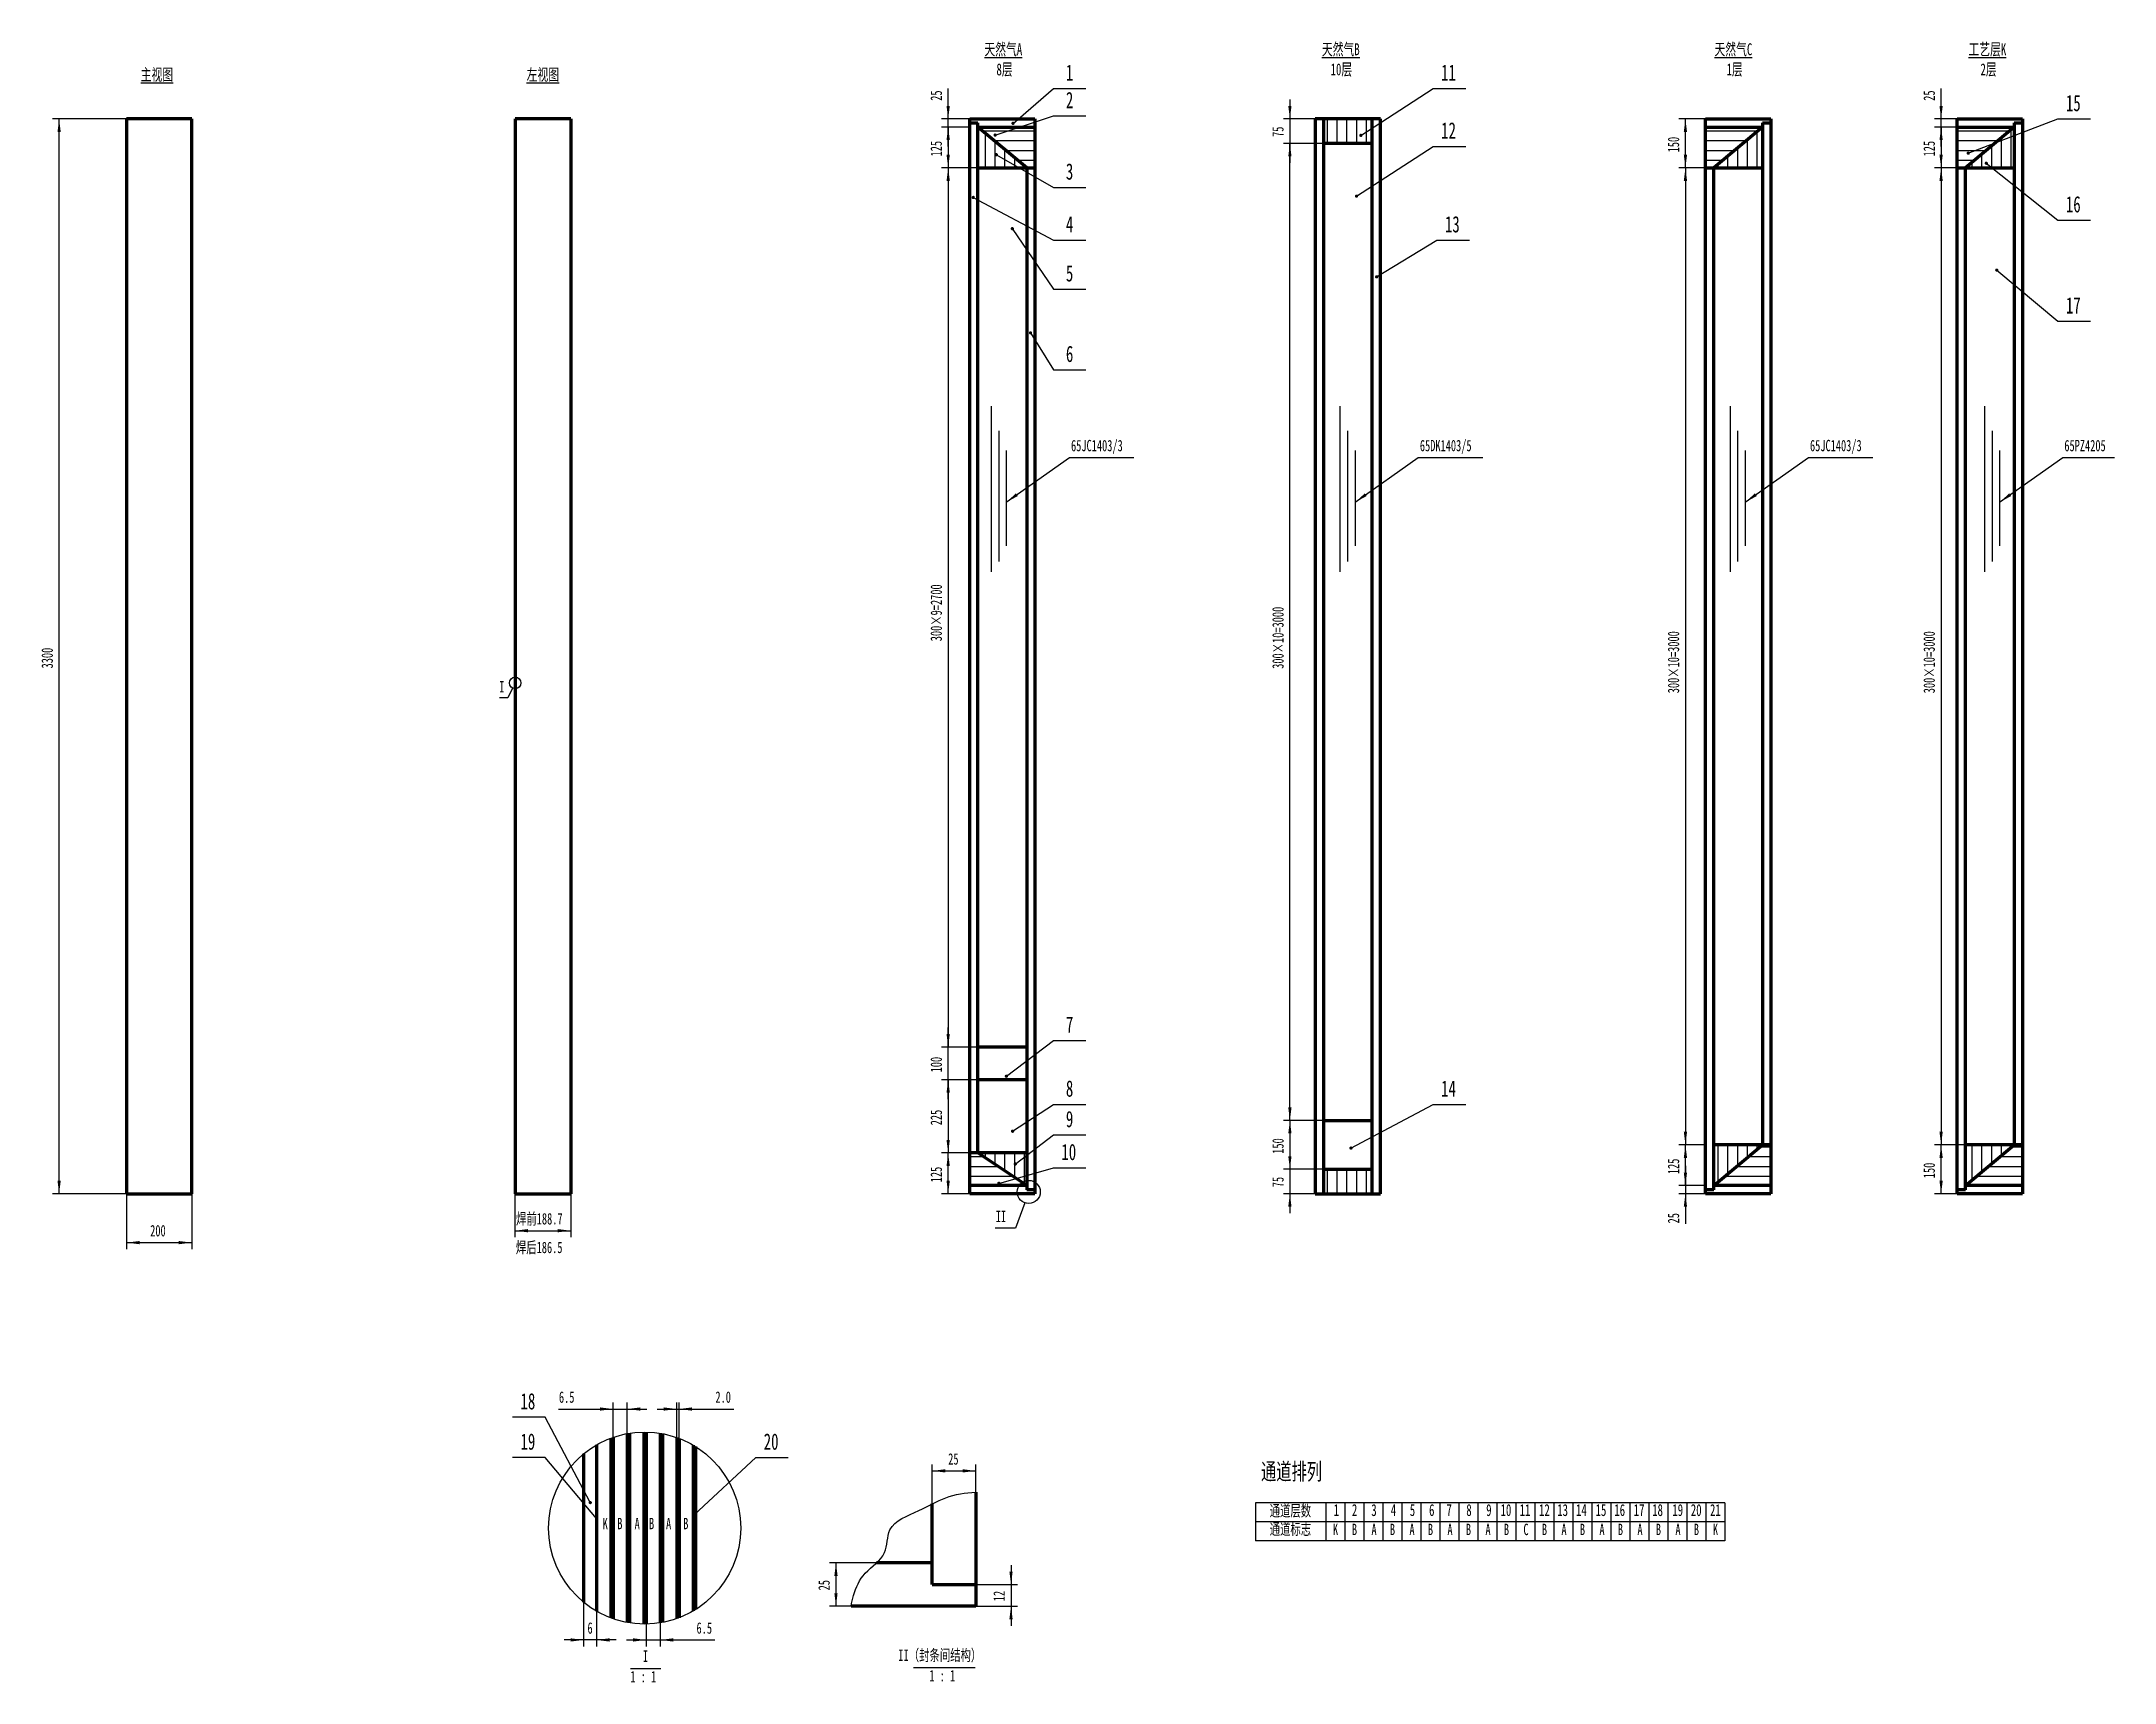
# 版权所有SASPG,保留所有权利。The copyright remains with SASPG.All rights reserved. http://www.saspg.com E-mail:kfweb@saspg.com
# Model space of a CAD drawing. Header units: millimetres. Extents: x -3199 to 3167, y -2545 to 2494.
import ezdxf

# ---------------------------------------------------------------- set-up
doc = ezdxf.new("R2010")
doc.units = ezdxf.units.MM
for name, color, linetype, lineweight in [('CAXA0', 7, 'Continuous', 70), ('CAXA3', 7, 'Continuous', 25), ('CAXA4', 3, 'Continuous', 25), ('CAXA5', 4, 'Continuous', 25)]:
    doc.layers.add(name, color=color, linetype=linetype, lineweight=lineweight)
doc.styles.add('标准', font='', dxfattribs={"width": 0.667})
doc.styles.get('标准').set_extended_font_data('FangSong_GB2312')
doc.dimstyles.new('标准', dxfattribs={"dimscale": 10, "dimtxt": 3.5, "dimasz": 4, "dimexe": 2, "dimexo": 0, "dimtad": 1, "dimdec": 1, "dimdsep": 46, "dimtxsty": '标准', "dimcen": 0, "dimdle": 6, "dimaunit": 1, "dimazin": 2, "dimtfac": 1, "dimtdec": 3, "dimtmove": 0, "dimatfit": 3, "dimfxl": 0, "dimtolj": 1, "dimtzin": 0, "dimarcsym": 0})

msp = doc.modelspace()

# ---------------------------------------------------------------- texts
at = {"layer": 'CAXA4', "linetype": 'Continuous', "lineweight": 25, "attachment_point": 1, "style": '标准'}
for s, insert, char_height in [('\\fFangSong_GB2312|b0|i0|p34;\\L天然气A\\L', (-303.19, 2488.62), 36.5), ('\\fFangSong_GB2312|b0|i0|p34;\\L天然气B\\L', (732.98, 2488.62), 36.5), ('\\fFangSong_GB2312|b0|i0|p34;\\L天然气C\\L', (1938.56, 2488.62), 36.5), ('\\fFangSong_GB2312|b0|i0|p34;\\L工艺层K\\L', (2718.43, 2488.62), 36.5), ('\\fFangSong_GB2312|b0|i0|p34;8层', (-266.18, 2426.83), 36.5), ('\\fFangSong_GB2312|b0|i0|p34;10层', (759.82, 2426.83), 36.5), ('\\fFangSong_GB2312|b0|i0|p34;1层', (1975.56, 2426.83), 36.5), ('\\fFangSong_GB2312|b0|i0|p34;2层', (2755.43, 2426.83), 36.5), ('\\fFangSong_GB2312|b0|i0|p34;\\L主视图\\L', (-2893.83, 2410.87), 36.5), ('\\fFangSong_GB2312|b0|i0|p34;\\L左视图\\L', (-1708.68, 2410.87), 36.5), ('\\fFangSong_GB2312|b0|i0|p34;I', (-1792.55, 530.29), 35), ('\\fFangSong_GB2312|b0|i0|p34;焊后186.5\\P', (-1741.79, -1191.19), 35), ('\\fFangSong_GB2312|b0|i0|p34;通道排列', (546.06, -1870.9), 51.6), ('\\fFangSong_GB2312|b0|i0|p34;通道层数', (572.77, -1999.67), 35), ('\\fFangSong_GB2312|b0|i0|p34;1', (769.38, -1996.95), 36.5), ('\\fFangSong_GB2312|b0|i0|p34;2', (825.32, -1996.95), 36.5), ('\\fFangSong_GB2312|b0|i0|p34;3', (884.83, -1996.95), 36.5), ('\\fFangSong_GB2312|b0|i0|p34;4', (944.57, -1996.95), 36.5), ('\\fFangSong_GB2312|b0|i0|p34;5', (1003.01, -1996.95), 36.5), ('\\fFangSong_GB2312|b0|i0|p34;6', (1062.27, -1996.95), 36.5), ('\\fFangSong_GB2312|b0|i0|p34;7', (1115.5, -1996.95), 36.5), ('\\fFangSong_GB2312|b0|i0|p34;8', (1176.55, -1996.95), 36.5), ('\\fFangSong_GB2312|b0|i0|p34;9', (1237.59, -1996.95), 36.5), ('\\fFangSong_GB2312|b0|i0|p34;10', (1281.72, -1996.95), 36.5), ('\\fFangSong_GB2312|b0|i0|p34;11', (1340.6, -1996.95), 36.5), ('\\fFangSong_GB2312|b0|i0|p34;12', (1399.92, -1996.95), 36.5), ('\\fFangSong_GB2312|b0|i0|p34;13', (1455.76, -1996.95), 36.5), ('\\fFangSong_GB2312|b0|i0|p34;14', (1513.34, -1996.95), 36.5), ('\\fFangSong_GB2312|b0|i0|p34;15', (1573.52, -1996.95), 36.5), ('\\fFangSong_GB2312|b0|i0|p34;16', (1631.1, -1996.95), 36.5), ('\\fFangSong_GB2312|b0|i0|p34;17', (1690.55, -1996.95), 36.5), ('\\fFangSong_GB2312|b0|i0|p34;18', (1747.27, -1996.95), 36.5), ('\\fFangSong_GB2312|b0|i0|p34;19', (1809.19, -1996.95), 36.5), ('\\fFangSong_GB2312|b0|i0|p34;20', (1865.9, -1996.95), 36.5), ('\\fFangSong_GB2312|b0|i0|p34;21', (1924.91, -1996.95), 36.5), ('\\fFangSong_GB2312|b0|i0|p34;通道标志', (572.77, -2056.24), 35), ('\\fFangSong_GB2312|b0|i0|p34;K', (767.01, -2056.85), 35), ('\\fFangSong_GB2312|b0|i0|p34;B', (825.22, -2057.14), 35), ('\\fFangSong_GB2312|b0|i0|p34;A', (885.32, -2057.14), 35), ('\\fFangSong_GB2312|b0|i0|p34;B', (941.88, -2057.14), 35), ('\\fFangSong_GB2312|b0|i0|p34;A', (1001.99, -2057.14), 35), ('\\fFangSong_GB2312|b0|i0|p34;B', (1058.55, -2057.14), 35), ('\\fFangSong_GB2312|b0|i0|p34;A', (1118.65, -2057.14), 35), ('\\fFangSong_GB2312|b0|i0|p34;B', (1175.22, -2057.14), 35), ('\\fFangSong_GB2312|b0|i0|p34;A', (1235.32, -2057.14), 35), ('\\fFangSong_GB2312|b0|i0|p34;B', (1291.88, -2057.14), 35), ('\\fFangSong_GB2312|b0|i0|p34;C', (1351.99, -2057.14), 35), ('\\fFangSong_GB2312|b0|i0|p34;B', (1408.55, -2057.14), 35), ('\\fFangSong_GB2312|b0|i0|p34;A', (1468.65, -2057.14), 35), ('\\fFangSong_GB2312|b0|i0|p34;B', (1525.22, -2057.14), 35), ('\\fFangSong_GB2312|b0|i0|p34;A', (1585.32, -2057.14), 35), ('\\fFangSong_GB2312|b0|i0|p34;B', (1641.88, -2057.14), 35), ('\\fFangSong_GB2312|b0|i0|p34;A', (1701.99, -2057.14), 35), ('\\fFangSong_GB2312|b0|i0|p34;B', (1758.55, -2057.14), 35), ('\\fFangSong_GB2312|b0|i0|p34;A', (1818.65, -2057.14), 35), ('\\fFangSong_GB2312|b0|i0|p34;B', (1875.22, -2057.14), 35), ('\\fFangSong_GB2312|b0|i0|p34;K', (1933.68, -2056.85), 35), ('\\fFangSong_GB2312|b0|i0|p34;I', (-1351.37, -2446.24), 35), ('\\fFangSong_GB2312|b0|i0|p34;II（封条间结构）', (-567.27, -2443.37), 35), ('\\fFangSong_GB2312|b0|i0|p34;1 : 1', (-1390.35, -2509.24), 35), ('\\fFangSong_GB2312|b0|i0|p34;1 : 1', (-472.32, -2506.37), 35)]:
    msp.add_mtext(s, dxfattribs=dict(at, insert=insert, char_height=char_height))
at = {"layer": 'CAXA4', "color": 3, "linetype": 'Continuous', "lineweight": 25, "char_height": 35, "attachment_point": 1, "style": '标准'}
for s, insert in [('\\fFangSong_GB2312|b0|i0|p34;K', (-1475.35, -2039.13)), ('\\fFangSong_GB2312|b0|i0|p34;B', (-1430.4, -2039.13)), ('\\fFangSong_GB2312|b0|i0|p34;A', (-1377.25, -2039.13)), ('\\fFangSong_GB2312|b0|i0|p34;B', (-1332.95, -2039.13)), ('\\fFangSong_GB2312|b0|i0|p34;A', (-1280.78, -2039.13)), ('\\fFangSong_GB2312|b0|i0|p34;B', (-1227.98, -2039.13))]:
    msp.add_mtext(s, dxfattribs=dict(at, insert=insert))

# ---------------------------------------------------------------- blocks, each defined once
blk = doc.blocks.new('*CAXBLOCK01')
at = {"layer": 'CAXA0', "linetype": 'Continuous', "lineweight": 25}
for points in [[(-3144.3, 2256.3), (-3139.3, 2216.3), (-3149.3, 2216.3)], [(-3144.3, -1043.7), (-3139.3, -1003.7), (-3149.3, -1003.7)]]:
    blk.add_hatch(color=0, dxfattribs=at).paths.add_polyline_path(points, flags=0)
at = {"layer": 'CAXA0', "color": 0, "linetype": 'Continuous', "lineweight": 25}
for p, q in [((-2937.2, 2256.3), (-3164.3, 2256.3)), ((-3144.3, -1043.7), (-3144.3, 2256.3)), ((-2937.2, -1043.7), (-3164.3, -1043.7))]:
    blk.add_line(p, q, dxfattribs=at)
at = {"layer": 'CAXA0', "color": 0, "linetype": 'Continuous', "lineweight": 25, "insert": (-3198.5, 569.1), "char_height": 35, "attachment_point": 1, "rotation": 90, "style": '标准'}
blk.add_mtext('\\fFangSong_GB2312|b0|i0|p34;3300', dxfattribs=at)
blk = doc.blocks.new('*CAXBLOCK12')
at = {"layer": 'CAXA0', "linetype": 'Continuous', "lineweight": 25}
for points in [[(-2937.2, -1194), (-2897.2, -1199), (-2897.2, -1189)], [(-2737.2, -1194), (-2777.2, -1199), (-2777.2, -1189)]]:
    blk.add_hatch(color=0, dxfattribs=at).paths.add_polyline_path(points, flags=0)
at = {"layer": 'CAXA0', "color": 0, "linetype": 'Continuous', "lineweight": 25}
for p, q in [((-2937.2, -1043.7), (-2937.2, -1214)), ((-2737.2, -1043.7), (-2737.2, -1214)), ((-2937.2, -1194), (-2737.2, -1194))]:
    blk.add_line(p, q, dxfattribs=at)
at = {"layer": 'CAXA0', "color": 0, "linetype": 'Continuous', "lineweight": 25, "insert": (-2864.7, -1139.8), "char_height": 35, "attachment_point": 1, "style": '标准'}
blk.add_mtext('\\fFangSong_GB2312|b0|i0|p34;200', dxfattribs=at)
blk = doc.blocks.new('*CAXBLOCK23')
at = {"layer": 'CAXA0', "linetype": 'Continuous', "lineweight": 25}
for points in [[(-414.4, 2256.3), (-409.4, 2296.3), (-419.4, 2296.3)], [(-414.4, 2231.3), (-409.4, 2191.3), (-419.4, 2191.3)]]:
    blk.add_hatch(color=0, dxfattribs=at).paths.add_polyline_path(points, flags=0)
at = {"layer": 'CAXA0', "color": 0, "linetype": 'Continuous', "lineweight": 25}
for p, q in [((-414.4, 2171.3), (-414.4, 2349.4)), ((-348.3, 2256.3), (-434.4, 2256.3)), ((-348.3, 2231.3), (-434.4, 2231.3))]:
    blk.add_line(p, q, dxfattribs=at)
at = {"layer": 'CAXA0', "color": 0, "linetype": 'Continuous', "lineweight": 25, "insert": (-468.6, 2312.2), "char_height": 35, "attachment_point": 1, "rotation": 90, "style": '标准'}
blk.add_mtext('\\fFangSong_GB2312|b0|i0|p34;25', dxfattribs=at)
blk = doc.blocks.new('*CAXBLOCK34')
at = {"layer": 'CAXA0', "linetype": 'Continuous', "lineweight": 25}
for points in [[(-414.4, 2231.3), (-419.4, 2191.3), (-409.4, 2191.3)], [(-414.4, 2106.3), (-419.4, 2146.3), (-409.4, 2146.3)]]:
    blk.add_hatch(color=0, dxfattribs=at).paths.add_polyline_path(points, flags=0)
at = {"layer": 'CAXA0', "color": 0, "linetype": 'Continuous', "lineweight": 25}
for p, q in [((-348.3, 2231.3), (-434.4, 2231.3)), ((-414.4, 2231.3), (-414.4, 2106.3)), ((-348.3, 2106.3), (-434.4, 2106.3))]:
    blk.add_line(p, q, dxfattribs=at)
at = {"layer": 'CAXA0', "color": 0, "linetype": 'Continuous', "lineweight": 25, "insert": (-468.6, 2141.3), "char_height": 35, "attachment_point": 1, "rotation": 90, "style": '标准'}
blk.add_mtext('\\fFangSong_GB2312|b0|i0|p34;125', dxfattribs=at)
blk = doc.blocks.new('*CAXBLOCK45')
at = {"layer": 'CAXA0', "linetype": 'Continuous', "lineweight": 25}
for points in [[(-414.4, 2106.3), (-419.4, 2066.3), (-409.4, 2066.3)], [(-414.4, -593.7), (-419.4, -553.7), (-409.4, -553.7)]]:
    blk.add_hatch(color=0, dxfattribs=at).paths.add_polyline_path(points, flags=0)
at = {"layer": 'CAXA0', "color": 0, "linetype": 'Continuous', "lineweight": 25}
for p, q in [((-173.3, 2106.3), (-434.4, 2106.3)), ((-414.4, 2106.3), (-414.4, -593.7)), ((-323.3, -593.7), (-434.4, -593.7))]:
    blk.add_line(p, q, dxfattribs=at)
at = {"layer": 'CAXA0', "color": 0, "linetype": 'Continuous', "lineweight": 25, "insert": (-468.6, 652.6), "char_height": 35, "attachment_point": 1, "rotation": 90, "style": '标准'}
blk.add_mtext('\\fFangSong_GB2312|b0|i0|p34;300×9=2700', dxfattribs=at)
blk = doc.blocks.new('*CAXBLOCK56')
at = {"layer": 'CAXA0', "linetype": 'Continuous', "lineweight": 25}
for points in [[(-414.4, -918.7), (-409.4, -958.7), (-419.4, -958.7)], [(-414.4, -1043.7), (-409.4, -1003.7), (-419.4, -1003.7)]]:
    blk.add_hatch(color=0, dxfattribs=at).paths.add_polyline_path(points, flags=0)
at = {"layer": 'CAXA0', "color": 0, "linetype": 'Continuous', "lineweight": 25}
for p, q in [((-323.3, -918.7), (-434.4, -918.7)), ((-414.4, -1043.7), (-414.4, -918.7)), ((-348.3, -1043.7), (-434.4, -1043.7))]:
    blk.add_line(p, q, dxfattribs=at)
at = {"layer": 'CAXA0', "color": 0, "linetype": 'Continuous', "lineweight": 25, "insert": (-468.6, -1008.7), "char_height": 35, "attachment_point": 1, "rotation": 90, "style": '标准'}
blk.add_mtext('\\fFangSong_GB2312|b0|i0|p34;125', dxfattribs=at)
blk = doc.blocks.new('*CAXBLOCK67')
at = {"layer": 'CAXA0', "linetype": 'Continuous', "lineweight": 25}
for points in [[(634.9, 2256.3), (629.9, 2296.3), (639.9, 2296.3)], [(634.9, 2181.3), (629.9, 2141.3), (639.9, 2141.3)]]:
    blk.add_hatch(color=0, dxfattribs=at).paths.add_polyline_path(points, flags=0)
at = {"layer": 'CAXA0', "color": 0, "linetype": 'Continuous', "lineweight": 25}
for p, q in [((634.9, 2316.3), (634.9, 2121.3)), ((712.8, 2256.3), (614.9, 2256.3)), ((737.8, 2181.3), (614.9, 2181.3))]:
    blk.add_line(p, q, dxfattribs=at)
at = {"layer": 'CAXA0', "color": 0, "linetype": 'Continuous', "lineweight": 25, "insert": (580.7, 2201.1), "char_height": 35, "attachment_point": 1, "rotation": 90, "style": '标准'}
blk.add_mtext('\\fFangSong_GB2312|b0|i0|p34;75', dxfattribs=at)
blk = doc.blocks.new('*CAXBLOCK78')
at = {"layer": 'CAXA0', "linetype": 'Continuous', "lineweight": 25}
for points in [[(634.9, 2181.3), (639.9, 2141.3), (629.9, 2141.3)], [(634.9, -818.7), (639.9, -778.7), (629.9, -778.7)]]:
    blk.add_hatch(color=0, dxfattribs=at).paths.add_polyline_path(points, flags=0)
at = {"layer": 'CAXA0', "color": 0, "linetype": 'Continuous', "lineweight": 25}
for p, q in [((887.8, 2181.3), (614.9, 2181.3)), ((634.9, -818.7), (634.9, 2181.3)), ((737.8, -818.7), (614.9, -818.7))]:
    blk.add_line(p, q, dxfattribs=at)
at = {"layer": 'CAXA0', "color": 0, "linetype": 'Continuous', "lineweight": 25, "insert": (580.7, 567.9), "char_height": 35, "attachment_point": 1, "rotation": 90, "style": '标准'}
blk.add_mtext('\\fFangSong_GB2312|b0|i0|p34;300×10=3000', dxfattribs=at)
blk = doc.blocks.new('*CAXBLOCK89')
at = {"layer": 'CAXA0', "linetype": 'Continuous', "lineweight": 25}
for points in [[(634.9, -818.7), (629.9, -858.7), (639.9, -858.7)], [(634.9, -968.7), (629.9, -928.7), (639.9, -928.7)]]:
    blk.add_hatch(color=0, dxfattribs=at).paths.add_polyline_path(points, flags=0)
at = {"layer": 'CAXA0', "color": 0, "linetype": 'Continuous', "lineweight": 25}
for p, q in [((737.8, -818.7), (614.9, -818.7)), ((634.9, -818.7), (634.9, -968.7)), ((737.8, -968.7), (614.9, -968.7))]:
    blk.add_line(p, q, dxfattribs=at)
at = {"layer": 'CAXA0', "color": 0, "linetype": 'Continuous', "lineweight": 25, "insert": (580.7, -921.2), "char_height": 35, "attachment_point": 1, "rotation": 90, "style": '标准'}
blk.add_mtext('\\fFangSong_GB2312|b0|i0|p34;150', dxfattribs=at)
blk = doc.blocks.new('*CAXBLOCK910')
at = {"layer": 'CAXA0', "linetype": 'Continuous', "lineweight": 25}
for points in [[(634.9, -968.7), (629.9, -928.7), (639.9, -928.7)], [(634.9, -1043.7), (629.9, -1083.7), (639.9, -1083.7)]]:
    blk.add_hatch(color=0, dxfattribs=at).paths.add_polyline_path(points, flags=0)
at = {"layer": 'CAXA0', "color": 0, "linetype": 'Continuous', "lineweight": 25}
for p, q in [((634.9, -908.7), (634.9, -1103.7)), ((737.8, -968.7), (614.9, -968.7)), ((712.8, -1043.7), (614.9, -1043.7))]:
    blk.add_line(p, q, dxfattribs=at)
at = {"layer": 'CAXA0', "color": 0, "linetype": 'Continuous', "lineweight": 25, "insert": (580.7, -1023.9), "char_height": 35, "attachment_point": 1, "rotation": 90, "style": '标准'}
blk.add_mtext('\\fFangSong_GB2312|b0|i0|p34;75', dxfattribs=at)
blk = doc.blocks.new('CAXBLOCK10')
at = {"layer": 'CAXA0', "color": 0, "linetype": 'Continuous', "lineweight": 25}
for p, q in [((750, 2181.3), (750, 2256.3)), ((780, 2181.3), (780, 2256.3)), ((810, 2181.3), (810, 2256.3)), ((840, 2181.3), (840, 2256.3)), ((870, 2181.3), (870, 2256.3))]:
    blk.add_line(p, q, dxfattribs=at)
blk = doc.blocks.new('CAXBLOCK11')
at = {"layer": 'CAXA0', "color": 0, "linetype": 'Continuous', "lineweight": 25}
for p, q in [((750, -1043.7), (750, -968.7)), ((780, -1043.7), (780, -968.7)), ((810, -1043.7), (810, -968.7)), ((840, -1043.7), (840, -968.7)), ((870, -1043.7), (870, -968.7))]:
    blk.add_line(p, q, dxfattribs=at)
blk = doc.blocks.new('*CAXBLOCK1213')
at = {"layer": 'CAXA0', "linetype": 'Continuous', "lineweight": 25}
for points in [[(1849.4, 2256.3), (1854.4, 2216.3), (1844.4, 2216.3)], [(1849.4, 2106.3), (1854.4, 2146.3), (1844.4, 2146.3)]]:
    blk.add_hatch(color=0, dxfattribs=at).paths.add_polyline_path(points, flags=0)
at = {"layer": 'CAXA0', "color": 0, "linetype": 'Continuous', "lineweight": 25}
for p, q in [((1911.2, 2256.3), (1829.4, 2256.3)), ((1849.4, 2106.3), (1849.4, 2256.3)), ((1936.2, 2106.3), (1829.4, 2106.3))]:
    blk.add_line(p, q, dxfattribs=at)
at = {"layer": 'CAXA0', "color": 0, "linetype": 'Continuous', "lineweight": 25, "insert": (1795.2, 2153.8), "char_height": 35, "attachment_point": 1, "rotation": 90, "style": '标准'}
blk.add_mtext('\\fFangSong_GB2312|b0|i0|p34;150', dxfattribs=at)
blk = doc.blocks.new('*CAXBLOCK1314')
at = {"layer": 'CAXA0', "linetype": 'Continuous', "lineweight": 25}
for points in [[(1849.4, 2106.3), (1844.4, 2066.3), (1854.4, 2066.3)], [(1849.4, -893.7), (1844.4, -853.7), (1854.4, -853.7)]]:
    blk.add_hatch(color=0, dxfattribs=at).paths.add_polyline_path(points, flags=0)
at = {"layer": 'CAXA0', "color": 0, "linetype": 'Continuous', "lineweight": 25}
for p, q in [((1936.2, 2106.3), (1829.4, 2106.3)), ((1849.4, 2106.3), (1849.4, -893.7)), ((1911.2, -893.7), (1829.4, -893.7))]:
    blk.add_line(p, q, dxfattribs=at)
at = {"layer": 'CAXA0', "color": 0, "linetype": 'Continuous', "lineweight": 25, "insert": (1795.2, 492.9), "char_height": 35, "attachment_point": 1, "rotation": 90, "style": '标准'}
blk.add_mtext('\\fFangSong_GB2312|b0|i0|p34;300×10=3000', dxfattribs=at)
blk = doc.blocks.new('*CAXBLOCK1415')
at = {"layer": 'CAXA0', "linetype": 'Continuous', "lineweight": 25}
for points in [[(1849.4, -893.7), (1854.4, -933.7), (1844.4, -933.7)], [(1849.4, -1018.7), (1854.4, -978.7), (1844.4, -978.7)]]:
    blk.add_hatch(color=0, dxfattribs=at).paths.add_polyline_path(points, flags=0)
at = {"layer": 'CAXA0', "color": 0, "linetype": 'Continuous', "lineweight": 25}
for p, q in [((1911.2, -893.7), (1829.4, -893.7)), ((1849.4, -1018.7), (1849.4, -893.7)), ((1911.2, -1018.7), (1829.4, -1018.7))]:
    blk.add_line(p, q, dxfattribs=at)
at = {"layer": 'CAXA0', "color": 0, "linetype": 'Continuous', "lineweight": 25, "insert": (1795.2, -983.7), "char_height": 35, "attachment_point": 1, "rotation": 90, "style": '标准'}
blk.add_mtext('\\fFangSong_GB2312|b0|i0|p34;125', dxfattribs=at)
blk = doc.blocks.new('*CAXBLOCK1516')
at = {"layer": 'CAXA0', "linetype": 'Continuous', "lineweight": 25}
for points in [[(1849.4, -1018.7), (1844.4, -978.7), (1854.4, -978.7)], [(1849.4, -1043.7), (1844.4, -1083.7), (1854.4, -1083.7)]]:
    blk.add_hatch(color=0, dxfattribs=at).paths.add_polyline_path(points, flags=0)
at = {"layer": 'CAXA0', "color": 0, "linetype": 'Continuous', "lineweight": 25}
for p, q in [((1849.4, -958.7), (1849.4, -1136.8)), ((1911.2, -1018.7), (1829.4, -1018.7)), ((1911.2, -1043.7), (1829.4, -1043.7))]:
    blk.add_line(p, q, dxfattribs=at)
at = {"layer": 'CAXA0', "color": 0, "linetype": 'Continuous', "lineweight": 25, "insert": (1795.2, -1135), "char_height": 35, "attachment_point": 1, "rotation": 90, "style": '标准'}
blk.add_mtext('\\fFangSong_GB2312|b0|i0|p34;25', dxfattribs=at)
blk = doc.blocks.new('*CAXBLOCK1617')
at = {"layer": 'CAXA0', "linetype": 'Continuous', "lineweight": 25}
for points in [[(2634.5, 2106.3), (2629.5, 2066.3), (2639.5, 2066.3)], [(2634.5, -893.7), (2629.5, -853.7), (2639.5, -853.7)]]:
    blk.add_hatch(color=0, dxfattribs=at).paths.add_polyline_path(points, flags=0)
at = {"layer": 'CAXA0', "color": 0, "linetype": 'Continuous', "lineweight": 25}
for p, q in [((2709, 2106.3), (2614.5, 2106.3)), ((2634.5, 2106.3), (2634.5, -893.7)), ((2684, -893.7), (2614.5, -893.7))]:
    blk.add_line(p, q, dxfattribs=at)
at = {"layer": 'CAXA0', "color": 0, "linetype": 'Continuous', "lineweight": 25, "insert": (2580.3, 492.9), "char_height": 35, "attachment_point": 1, "rotation": 90, "style": '标准'}
blk.add_mtext('\\fFangSong_GB2312|b0|i0|p34;300×10=3000', dxfattribs=at)
blk = doc.blocks.new('*CAXBLOCK1718')
at = {"layer": 'CAXA0', "linetype": 'Continuous', "lineweight": 25}
blk.add_hatch(color=0, dxfattribs=at).paths.add_polyline_path([(2814, 1079.4), (2849.6, 1098.5), (2843.8, 1106.6)], flags=0)
at = {"layer": 'CAXA0', "color": 0, "linetype": 'Continuous', "lineweight": 25}
for p, q in [((2814, 1079.4), (3008.1, 1216.8)), ((3008.1, 1216.8), (3167, 1216.8))]:
    blk.add_line(p, q, dxfattribs=at)
at = {"layer": 'CAXA0', "color": 0, "linetype": 'Continuous', "lineweight": 25, "insert": (3012.9, 1271), "char_height": 35, "attachment_point": 1, "style": '标准'}
blk.add_mtext('\\fFangSong_GB2312|b0|i0|p34;65PZ4205', dxfattribs=at)
blk = doc.blocks.new('*CAXBLOCK1819')
at = {"layer": 'CAXA0', "linetype": 'Continuous', "lineweight": 25}
for points in [[(-1533.9, -2414), (-1573.9, -2409), (-1573.9, -2419)], [(-1493.9, -2414), (-1453.9, -2409), (-1453.9, -2419)]]:
    blk.add_hatch(color=0, dxfattribs=at).paths.add_polyline_path(points, flags=0)
at = {"layer": 'CAXA0', "color": 0, "linetype": 'Continuous', "lineweight": 25}
for p, q in [((-1533.9, -2298.1), (-1533.9, -2434)), ((-1493.9, -2325.9), (-1493.9, -2434)), ((-1433.9, -2414), (-1593.9, -2414))]:
    blk.add_line(p, q, dxfattribs=at)
at = {"layer": 'CAXA0', "color": 0, "linetype": 'Continuous', "lineweight": 25, "insert": (-1521.9, -2359.8), "char_height": 35, "attachment_point": 1, "style": '标准'}
blk.add_mtext('\\fFangSong_GB2312|b0|i0|p34;6', dxfattribs=at)
blk = doc.blocks.new('*CAXBLOCK1920')
at = {"layer": 'CAXA0', "linetype": 'Continuous', "lineweight": 25}
for points in [[(-1443.2, -1705), (-1483.2, -1710), (-1483.2, -1700)], [(-1399.9, -1705), (-1359.9, -1710), (-1359.9, -1700)]]:
    blk.add_hatch(color=0, dxfattribs=at).paths.add_polyline_path(points, flags=0)
at = {"layer": 'CAXA0', "color": 0, "linetype": 'Continuous', "lineweight": 25}
for p, q in [((-1611.3, -1705), (-1339.9, -1705)), ((-1443.2, -2349), (-1443.2, -1685)), ((-1399.9, -2360.5), (-1399.9, -1685))]:
    blk.add_line(p, q, dxfattribs=at)
at = {"layer": 'CAXA0', "color": 0, "linetype": 'Continuous', "lineweight": 25, "insert": (-1609.6, -1650.8), "char_height": 35, "attachment_point": 1, "style": '标准'}
blk.add_mtext('\\fFangSong_GB2312|b0|i0|p34;6.5', dxfattribs=at)
blk = doc.blocks.new('*CAXBLOCK2021')
at = {"layer": 'CAXA0', "linetype": 'Continuous', "lineweight": 25}
for points in [[(-1341.9, -2414), (-1381.9, -2419), (-1381.9, -2409)], [(-1298.5, -2414), (-1258.5, -2419), (-1258.5, -2409)]]:
    blk.add_hatch(color=0, dxfattribs=at).paths.add_polyline_path(points, flags=0)
at = {"layer": 'CAXA0', "color": 0, "linetype": 'Continuous', "lineweight": 25}
for p, q in [((-1401.9, -2414), (-1130.4, -2414)), ((-1341.9, -2365.4), (-1341.9, -2434)), ((-1298.5, -2361.5), (-1298.5, -2434))]:
    blk.add_line(p, q, dxfattribs=at)
at = {"layer": 'CAXA0', "color": 0, "linetype": 'Continuous', "lineweight": 25, "insert": (-1187.1, -2359.8), "char_height": 35, "attachment_point": 1, "style": '标准'}
blk.add_mtext('\\fFangSong_GB2312|b0|i0|p34;6.5', dxfattribs=at)
blk = doc.blocks.new('*CAXBLOCK2122')
at = {"layer": 'CAXA0', "linetype": 'Continuous', "lineweight": 25}
for points in [[(-758.9, -2177.4), (-763.9, -2217.4), (-753.9, -2217.4)], [(-758.9, -2310.7), (-763.9, -2270.7), (-753.9, -2270.7)]]:
    blk.add_hatch(color=0, dxfattribs=at).paths.add_polyline_path(points, flags=0)
at = {"layer": 'CAXA0', "color": 0, "linetype": 'Continuous', "lineweight": 25}
for p, q in [((-634.3, -2177.4), (-778.9, -2177.4)), ((-758.9, -2177.4), (-758.9, -2310.7)), ((-712.5, -2310.7), (-778.9, -2310.7))]:
    blk.add_line(p, q, dxfattribs=at)
at = {"layer": 'CAXA0', "color": 0, "linetype": 'Continuous', "lineweight": 25, "insert": (-813.1, -2261.8), "char_height": 35, "attachment_point": 1, "rotation": 90, "style": '标准'}
blk.add_mtext('\\fFangSong_GB2312|b0|i0|p34;25', dxfattribs=at)
blk = doc.blocks.new('*CAXBLOCK2223')
at = {"layer": 'CAXA0', "linetype": 'Continuous', "lineweight": 25}
for points in [[(-463.2, -1894.9), (-423.2, -1899.9), (-423.2, -1889.9)], [(-329.9, -1894.9), (-369.9, -1899.9), (-369.9, -1889.9)]]:
    blk.add_hatch(color=0, dxfattribs=at).paths.add_polyline_path(points, flags=0)
at = {"layer": 'CAXA0', "color": 0, "linetype": 'Continuous', "lineweight": 25}
for p, q in [((-463.2, -1996.2), (-463.2, -1874.9)), ((-463.2, -1894.9), (-329.9, -1894.9)), ((-329.9, -1960.5), (-329.9, -1874.9))]:
    blk.add_line(p, q, dxfattribs=at)
at = {"layer": 'CAXA0', "color": 0, "linetype": 'Continuous', "lineweight": 25, "insert": (-414.3, -1840.7), "char_height": 35, "attachment_point": 1, "style": '标准'}
blk.add_mtext('\\fFangSong_GB2312|b0|i0|p34;25', dxfattribs=at)
blk = doc.blocks.new('*CAXBLOCK2324')
at = {"layer": 'CAXA0', "linetype": 'Continuous', "lineweight": 25}
for points in [[(-221.4, -2244), (-226.4, -2204), (-216.4, -2204)], [(-221.4, -2310.7), (-226.4, -2350.7), (-216.4, -2350.7)]]:
    blk.add_hatch(color=0, dxfattribs=at).paths.add_polyline_path(points, flags=0)
at = {"layer": 'CAXA0', "color": 0, "linetype": 'Continuous', "lineweight": 25}
for p, q in [((-221.4, -2184), (-221.4, -2370.7)), ((-329.9, -2244), (-201.4, -2244)), ((-329.9, -2310.7), (-201.4, -2310.7))]:
    blk.add_line(p, q, dxfattribs=at)
at = {"layer": 'CAXA0', "color": 0, "linetype": 'Continuous', "lineweight": 25, "insert": (-275.6, -2295.1), "char_height": 35, "attachment_point": 1, "rotation": 90, "style": '标准'}
blk.add_mtext('\\fFangSong_GB2312|b0|i0|p34;12', dxfattribs=at)
blk = doc.blocks.new('CAXBLOCK25', base_point=(8.6, 2349.7))
at = {"layer": 'CAXA0', "linetype": 'Continuous', "lineweight": 25}
blk.add_hatch(color=0, dxfattribs=at).paths.add_polyline_path([(-210.2, 2242.8), (-210.3, 2243.6), (-210.5, 2244.4), (-210.8, 2245.1), (-211.2, 2245.7), (-211.7, 2246.3), (-212.3, 2246.9), (-212.9, 2247.3), (-213.7, 2247.6), (-214.4, 2247.7), (-215.2, 2247.8), (-216, 2247.7), (-216.8, 2247.6), (-217.5, 2247.3), (-218.1, 2246.9), (-218.7, 2246.3), (-219.3, 2245.7), (-219.7, 2245.1), (-220, 2244.4), (-220.1, 2243.6), (-220.2, 2242.8), (-220.1, 2242), (-220, 2241.3), (-219.7, 2240.5), (-219.3, 2239.9), (-218.7, 2239.3), (-218.1, 2238.8), (-217.5, 2238.4), (-216.8, 2238.1), (-216, 2237.9), (-215.2, 2237.8), (-214.4, 2237.9), (-213.7, 2238.1), (-212.9, 2238.4), (-212.3, 2238.8), (-211.7, 2239.3), (-211.2, 2239.9), (-210.8, 2240.5), (-210.5, 2241.3), (-210.3, 2242)], flags=0)
at = {"layer": 'CAXA0', "color": 0, "linetype": 'Continuous', "lineweight": 25}
for p, q in [((-215.2, 2242.8), (-91.4, 2349.7)), ((-91.4, 2349.7), (8.6, 2349.7))]:
    blk.add_line(p, q, dxfattribs=at)
at = {"layer": 'CAXA0', "color": 0, "linetype": 'Continuous', "lineweight": 25, "insert": (-52.9, 2423.6), "char_height": 50, "attachment_point": 1, "style": '标准'}
blk.add_mtext('\\fFangSong_GB2312|b0|i0|p34;1', dxfattribs=at)
blk = doc.blocks.new('CAXBLOCK24', base_point=(-215.2, 2242.8))
at = {"layer": 'CAXA0', "color": 0, "linetype": 'ByBlock', "lineweight": -2}
blk.add_blockref('CAXBLOCK25', (8.6, 2349.7), dxfattribs=at)
blk = doc.blocks.new('CAXBLOCK27', base_point=(8.6, 1733.6))
at = {"layer": 'CAXA0', "linetype": 'Continuous', "lineweight": 25}
blk.add_hatch(color=0, dxfattribs=at).paths.add_polyline_path([(-212.4, 1919.7), (-212.5, 1920.4), (-212.6, 1921.2), (-212.9, 1921.9), (-213.4, 1922.6), (-213.9, 1923.2), (-214.5, 1923.7), (-215.1, 1924.1), (-215.9, 1924.4), (-216.6, 1924.6), (-217.4, 1924.7), (-218.2, 1924.6), (-218.9, 1924.4), (-219.7, 1924.1), (-220.3, 1923.7), (-220.9, 1923.2), (-221.4, 1922.6), (-221.9, 1921.9), (-222.2, 1921.2), (-222.3, 1920.4), (-222.4, 1919.7), (-222.3, 1918.9), (-222.2, 1918.1), (-221.9, 1917.4), (-221.4, 1916.7), (-220.9, 1916.1), (-220.3, 1915.6), (-219.7, 1915.2), (-218.9, 1914.9), (-218.2, 1914.7), (-217.4, 1914.7), (-216.6, 1914.7), (-215.9, 1914.9), (-215.1, 1915.2), (-214.5, 1915.6), (-213.9, 1916.1), (-213.4, 1916.7), (-212.9, 1917.4), (-212.6, 1918.1), (-212.5, 1918.9)], flags=0)
at = {"layer": 'CAXA0', "color": 0, "linetype": 'Continuous', "lineweight": 25}
for p, q in [((-217.4, 1919.7), (-91.4, 1733.6)), ((-91.4, 1733.6), (8.6, 1733.6))]:
    blk.add_line(p, q, dxfattribs=at)
at = {"layer": 'CAXA0', "color": 0, "linetype": 'Continuous', "lineweight": 25, "insert": (-52.9, 1807.4), "char_height": 50, "attachment_point": 1, "style": '标准'}
blk.add_mtext('\\fFangSong_GB2312|b0|i0|p34;5', dxfattribs=at)
blk = doc.blocks.new('CAXBLOCK26', base_point=(-217.4, 1919.7))
at = {"layer": 'CAXA0', "color": 0, "linetype": 'ByBlock', "lineweight": -2}
blk.add_blockref('CAXBLOCK27', (8.6, 1733.6), dxfattribs=at)
blk = doc.blocks.new('CAXBLOCK29', base_point=(8.6, -573.6))
at = {"layer": 'CAXA0', "linetype": 'Continuous', "lineweight": 25}
blk.add_hatch(color=0, dxfattribs=at).paths.add_polyline_path([(-230.6, -683.1), (-230.7, -682.3), (-230.9, -681.5), (-231.2, -680.8), (-231.6, -680.1), (-232.1, -679.5), (-232.7, -679), (-233.3, -678.6), (-234.1, -678.3), (-234.8, -678.1), (-235.6, -678.1), (-236.4, -678.1), (-237.2, -678.3), (-237.9, -678.6), (-238.6, -679), (-239.1, -679.5), (-239.7, -680.1), (-240.1, -680.8), (-240.4, -681.5), (-240.6, -682.3), (-240.6, -683.1), (-240.6, -683.8), (-240.4, -684.6), (-240.1, -685.3), (-239.7, -686), (-239.1, -686.6), (-238.6, -687.1), (-237.9, -687.5), (-237.2, -687.8), (-236.4, -688), (-235.6, -688.1), (-234.8, -688), (-234.1, -687.8), (-233.3, -687.5), (-232.7, -687.1), (-232.1, -686.6), (-231.6, -686), (-231.2, -685.3), (-230.9, -684.6), (-230.7, -683.8)], flags=0)
at = {"layer": 'CAXA0', "color": 0, "linetype": 'Continuous', "lineweight": 25}
for p, q in [((-235.6, -683.1), (-91.4, -573.6)), ((-91.4, -573.6), (8.6, -573.6))]:
    blk.add_line(p, q, dxfattribs=at)
at = {"layer": 'CAXA0', "color": 0, "linetype": 'Continuous', "lineweight": 25, "insert": (-52.9, -499.7), "char_height": 50, "attachment_point": 1, "style": '标准'}
blk.add_mtext('\\fFangSong_GB2312|b0|i0|p34;7', dxfattribs=at)
blk = doc.blocks.new('CAXBLOCK28', base_point=(-235.6, -683.1))
at = {"layer": 'CAXA0', "color": 0, "linetype": 'ByBlock', "lineweight": -2}
blk.add_blockref('CAXBLOCK29', (8.6, -573.6), dxfattribs=at)
blk = doc.blocks.new('CAXBLOCK31', base_point=(8.6, -769.8))
at = {"layer": 'CAXA0', "linetype": 'Continuous', "lineweight": 25}
blk.add_hatch(color=0, dxfattribs=at).paths.add_polyline_path([(-211.5, -852.1), (-211.6, -851.3), (-211.8, -850.5), (-212.1, -849.8), (-212.5, -849.1), (-213, -848.5), (-213.6, -848), (-214.3, -847.6), (-215, -847.3), (-215.7, -847.1), (-216.5, -847.1), (-217.3, -847.1), (-218.1, -847.3), (-218.8, -847.6), (-219.5, -848), (-220.1, -848.5), (-220.6, -849.1), (-221, -849.8), (-221.3, -850.5), (-221.5, -851.3), (-221.5, -852.1), (-221.5, -852.8), (-221.3, -853.6), (-221, -854.3), (-220.6, -855), (-220.1, -855.6), (-219.5, -856.1), (-218.8, -856.5), (-218.1, -856.8), (-217.3, -857), (-216.5, -857.1), (-215.7, -857), (-215, -856.8), (-214.3, -856.5), (-213.6, -856.1), (-213, -855.6), (-212.5, -855), (-212.1, -854.3), (-211.8, -853.6), (-211.6, -852.8)], flags=0)
at = {"layer": 'CAXA0', "color": 0, "linetype": 'Continuous', "lineweight": 25}
for p, q in [((-216.5, -852.1), (-91.4, -769.8)), ((-91.4, -769.8), (8.6, -769.8))]:
    blk.add_line(p, q, dxfattribs=at)
at = {"layer": 'CAXA0', "color": 0, "linetype": 'Continuous', "lineweight": 25, "insert": (-52.9, -695.9), "char_height": 50, "attachment_point": 1, "style": '标准'}
blk.add_mtext('\\fFangSong_GB2312|b0|i0|p34;8', dxfattribs=at)
blk = doc.blocks.new('CAXBLOCK30', base_point=(-216.5, -852.1))
at = {"layer": 'CAXA0', "color": 0, "linetype": 'ByBlock', "lineweight": -2}
blk.add_blockref('CAXBLOCK31', (8.6, -769.8), dxfattribs=at)
blk = doc.blocks.new('CAXBLOCK33', base_point=(1174.7, 2349.7))
at = {"layer": 'CAXA0', "linetype": 'Continuous', "lineweight": 25}
blk.add_hatch(color=0, dxfattribs=at).paths.add_polyline_path([(857.8, 2206), (857.7, 2206.8), (857.6, 2207.6), (857.3, 2208.3), (856.9, 2208.9), (856.3, 2209.5), (855.7, 2210.1), (855.1, 2210.5), (854.4, 2210.8), (853.6, 2210.9), (852.8, 2211), (852, 2210.9), (851.3, 2210.8), (850.5, 2210.5), (849.9, 2210.1), (849.3, 2209.5), (848.8, 2208.9), (848.4, 2208.3), (848.1, 2207.6), (847.9, 2206.8), (847.8, 2206), (847.9, 2205.2), (848.1, 2204.5), (848.4, 2203.7), (848.8, 2203.1), (849.3, 2202.5), (849.9, 2202), (850.5, 2201.6), (851.3, 2201.3), (852, 2201.1), (852.8, 2201), (853.6, 2201.1), (854.4, 2201.3), (855.1, 2201.6), (855.7, 2202), (856.3, 2202.5), (856.9, 2203.1), (857.3, 2203.7), (857.6, 2204.5), (857.7, 2205.2)], flags=0)
at = {"layer": 'CAXA0', "color": 0, "linetype": 'Continuous', "lineweight": 25}
for p, q in [((852.8, 2206), (1074.7, 2349.7)), ((1074.7, 2349.7), (1174.7, 2349.7))]:
    blk.add_line(p, q, dxfattribs=at)
at = {"layer": 'CAXA0', "color": 0, "linetype": 'Continuous', "lineweight": 25, "insert": (1099.3, 2423.6), "char_height": 50, "attachment_point": 1, "style": '标准'}
blk.add_mtext('\\fFangSong_GB2312|b0|i0|p34;11', dxfattribs=at)
blk = doc.blocks.new('CAXBLOCK32', base_point=(852.8, 2206))
at = {"layer": 'CAXA0', "color": 0, "linetype": 'ByBlock', "lineweight": -2}
blk.add_blockref('CAXBLOCK33', (1174.7, 2349.7), dxfattribs=at)
blk = doc.blocks.new('CAXBLOCK35', base_point=(1174.7, 2172.2))
at = {"layer": 'CAXA0', "linetype": 'Continuous', "lineweight": 25}
blk.add_hatch(color=0, dxfattribs=at).paths.add_polyline_path([(844.5, 2019.3), (844.5, 2020.1), (844.3, 2020.9), (844, 2021.6), (843.6, 2022.3), (843.1, 2022.9), (842.5, 2023.4), (841.8, 2023.8), (841.1, 2024.1), (840.3, 2024.3), (839.5, 2024.3), (838.7, 2024.3), (838, 2024.1), (837.3, 2023.8), (836.6, 2023.4), (836, 2022.9), (835.5, 2022.3), (835.1, 2021.6), (834.8, 2020.9), (834.6, 2020.1), (834.5, 2019.3), (834.6, 2018.5), (834.8, 2017.8), (835.1, 2017.1), (835.5, 2016.4), (836, 2015.8), (836.6, 2015.3), (837.3, 2014.9), (838, 2014.6), (838.7, 2014.4), (839.5, 2014.3), (840.3, 2014.4), (841.1, 2014.6), (841.8, 2014.9), (842.5, 2015.3), (843.1, 2015.8), (843.6, 2016.4), (844, 2017.1), (844.3, 2017.8), (844.5, 2018.5)], flags=0)
at = {"layer": 'CAXA0', "color": 0, "linetype": 'Continuous', "lineweight": 25}
for p, q in [((839.5, 2019.3), (1074.7, 2172.2)), ((1074.7, 2172.2), (1174.7, 2172.2))]:
    blk.add_line(p, q, dxfattribs=at)
at = {"layer": 'CAXA0', "color": 0, "linetype": 'Continuous', "lineweight": 25, "insert": (1099.3, 2246.1), "char_height": 50, "attachment_point": 1, "style": '标准'}
blk.add_mtext('\\fFangSong_GB2312|b0|i0|p34;12', dxfattribs=at)
blk = doc.blocks.new('CAXBLOCK34', base_point=(839.5, 2019.3))
at = {"layer": 'CAXA0', "color": 0, "linetype": 'ByBlock', "lineweight": -2}
blk.add_blockref('CAXBLOCK35', (1174.7, 2172.2), dxfattribs=at)
blk = doc.blocks.new('CAXBLOCK37', base_point=(1186.3, 1884.2))
at = {"layer": 'CAXA0', "linetype": 'Continuous', "lineweight": 25}
blk.add_hatch(color=0, dxfattribs=at).paths.add_polyline_path([(906.2, 1771.5), (906.2, 1772.3), (906, 1773), (905.7, 1773.8), (905.3, 1774.4), (904.7, 1775), (904.2, 1775.5), (903.5, 1776), (902.8, 1776.3), (902, 1776.4), (901.2, 1776.5), (900.4, 1776.4), (899.7, 1776.3), (898.9, 1776), (898.3, 1775.5), (897.7, 1775), (897.2, 1774.4), (896.8, 1773.8), (896.5, 1773), (896.3, 1772.3), (896.2, 1771.5), (896.3, 1770.7), (896.5, 1770), (896.8, 1769.2), (897.2, 1768.6), (897.7, 1768), (898.3, 1767.5), (898.9, 1767), (899.7, 1766.7), (900.4, 1766.6), (901.2, 1766.5), (902, 1766.6), (902.8, 1766.7), (903.5, 1767), (904.2, 1767.5), (904.7, 1768), (905.3, 1768.6), (905.7, 1769.2), (906, 1770), (906.2, 1770.7)], flags=0)
at = {"layer": 'CAXA0', "color": 0, "linetype": 'Continuous', "lineweight": 25}
for p, q in [((901.2, 1771.5), (1086.3, 1884.2)), ((1086.3, 1884.2), (1186.3, 1884.2))]:
    blk.add_line(p, q, dxfattribs=at)
at = {"layer": 'CAXA0', "color": 0, "linetype": 'Continuous', "lineweight": 25, "insert": (1111, 1958.1), "char_height": 50, "attachment_point": 1, "style": '标准'}
blk.add_mtext('\\fFangSong_GB2312|b0|i0|p34;13', dxfattribs=at)
blk = doc.blocks.new('CAXBLOCK36', base_point=(901.2, 1771.5))
at = {"layer": 'CAXA0', "color": 0, "linetype": 'ByBlock', "lineweight": -2}
blk.add_blockref('CAXBLOCK37', (1186.3, 1884.2), dxfattribs=at)
blk = doc.blocks.new('CAXBLOCK39', base_point=(1174.7, -769.8))
at = {"layer": 'CAXA0', "linetype": 'Continuous', "lineweight": 25}
blk.add_hatch(color=0, dxfattribs=at).paths.add_polyline_path([(827.4, -903.7), (827.4, -902.9), (827.2, -902.1), (826.9, -901.4), (826.5, -900.7), (826, -900.1), (825.4, -899.6), (824.7, -899.2), (824, -898.9), (823.2, -898.7), (822.4, -898.7), (821.7, -898.7), (820.9, -898.9), (820.2, -899.2), (819.5, -899.6), (818.9, -900.1), (818.4, -900.7), (818, -901.4), (817.7, -902.1), (817.5, -902.9), (817.4, -903.7), (817.5, -904.5), (817.7, -905.2), (818, -905.9), (818.4, -906.6), (818.9, -907.2), (819.5, -907.7), (820.2, -908.1), (820.9, -908.4), (821.7, -908.6), (822.4, -908.7), (823.2, -908.6), (824, -908.4), (824.7, -908.1), (825.4, -907.7), (826, -907.2), (826.5, -906.6), (826.9, -905.9), (827.2, -905.2), (827.4, -904.5)], flags=0)
at = {"layer": 'CAXA0', "color": 0, "linetype": 'Continuous', "lineweight": 25}
for p, q in [((822.4, -903.7), (1074.7, -769.8)), ((1074.7, -769.8), (1174.7, -769.8))]:
    blk.add_line(p, q, dxfattribs=at)
at = {"layer": 'CAXA0', "color": 0, "linetype": 'Continuous', "lineweight": 25, "insert": (1099.3, -695.9), "char_height": 50, "attachment_point": 1, "style": '标准'}
blk.add_mtext('\\fFangSong_GB2312|b0|i0|p34;14', dxfattribs=at)
blk = doc.blocks.new('CAXBLOCK38', base_point=(822.4, -903.7))
at = {"layer": 'CAXA0', "color": 0, "linetype": 'ByBlock', "lineweight": -2}
blk.add_blockref('CAXBLOCK39', (1174.7, -769.8), dxfattribs=at)
blk = doc.blocks.new('*CAXBLOCK4041')
at = {"layer": 'CAXA0', "linetype": 'Continuous', "lineweight": 25}
blk.add_hatch(color=0, dxfattribs=at).paths.add_polyline_path([(-236, 1079.4), (-200.5, 1098.5), (-206.3, 1106.6)], flags=0)
at = {"layer": 'CAXA0', "color": 0, "linetype": 'Continuous', "lineweight": 25}
for p, q in [((-236, 1079.4), (-42, 1216.8)), ((-42, 1216.8), (155.9, 1216.8))]:
    blk.add_line(p, q, dxfattribs=at)
at = {"layer": 'CAXA0', "color": 0, "linetype": 'Continuous', "lineweight": 25, "insert": (-37.2, 1271), "char_height": 35, "attachment_point": 1, "style": '标准'}
blk.add_mtext('\\fFangSong_GB2312|b0|i0|p34;65JC1403/3', dxfattribs=at)
blk = doc.blocks.new('*CAXBLOCK4142')
at = {"layer": 'CAXA0', "linetype": 'Continuous', "lineweight": 25}
blk.add_hatch(color=0, dxfattribs=at).paths.add_polyline_path([(835.2, 1079.4), (870.7, 1098.5), (864.9, 1106.6)], flags=0)
at = {"layer": 'CAXA0', "color": 0, "linetype": 'Continuous', "lineweight": 25}
for p, q in [((835.2, 1079.4), (1029.2, 1216.8)), ((1029.2, 1216.8), (1227.1, 1216.8))]:
    blk.add_line(p, q, dxfattribs=at)
at = {"layer": 'CAXA0', "color": 0, "linetype": 'Continuous', "lineweight": 25, "insert": (1034, 1271), "char_height": 35, "attachment_point": 1, "style": '标准'}
blk.add_mtext('\\fFangSong_GB2312|b0|i0|p34;65DK1403/5', dxfattribs=at)
blk = doc.blocks.new('*CAXBLOCK4243')
at = {"layer": 'CAXA0', "linetype": 'Continuous', "lineweight": 25}
blk.add_hatch(color=0, dxfattribs=at).paths.add_polyline_path([(2033, 1079.4), (2068.6, 1098.5), (2062.8, 1106.6)], flags=0)
at = {"layer": 'CAXA0', "color": 0, "linetype": 'Continuous', "lineweight": 25}
for p, q in [((2033, 1079.4), (2227.1, 1216.8)), ((2227.1, 1216.8), (2425, 1216.8))]:
    blk.add_line(p, q, dxfattribs=at)
at = {"layer": 'CAXA0', "color": 0, "linetype": 'Continuous', "lineweight": 25, "insert": (2231.8, 1271), "char_height": 35, "attachment_point": 1, "style": '标准'}
blk.add_mtext('\\fFangSong_GB2312|b0|i0|p34;65JC1403/3', dxfattribs=at)
blk = doc.blocks.new('*CAXBLOCK4344')
at = {"layer": 'CAXA0', "linetype": 'Continuous', "lineweight": 25}
for points in [[(-1247.9, -1705), (-1287.9, -1710), (-1287.9, -1700)], [(-1240.5, -1705), (-1200.5, -1710), (-1200.5, -1700)]]:
    blk.add_hatch(color=0, dxfattribs=at).paths.add_polyline_path(points, flags=0)
at = {"layer": 'CAXA0', "color": 0, "linetype": 'Continuous', "lineweight": 25}
for p, q in [((-1307.9, -1705), (-1072.4, -1705)), ((-1247.9, -1792.5), (-1247.9, -1685)), ((-1240.5, -1795.2), (-1240.5, -1685))]:
    blk.add_line(p, q, dxfattribs=at)
at = {"layer": 'CAXA0', "color": 0, "linetype": 'Continuous', "lineweight": 25, "insert": (-1129.1, -1650.8), "char_height": 35, "attachment_point": 1, "style": '标准'}
blk.add_mtext('\\fFangSong_GB2312|b0|i0|p34;2.0', dxfattribs=at)
blk = doc.blocks.new('*CAXBLOCK4445')
at = {"layer": 'CAXA0', "linetype": 'Continuous', "lineweight": 25}
for points in [[(-1744.5, -1157.4), (-1704.5, -1162.4), (-1704.5, -1152.4)], [(-1573.5, -1157.4), (-1613.5, -1162.4), (-1613.5, -1152.4)]]:
    blk.add_hatch(color=0, dxfattribs=at).paths.add_polyline_path(points, flags=0)
at = {"layer": 'CAXA0', "color": 0, "linetype": 'Continuous', "lineweight": 25}
for p, q in [((-1744.5, -1043.7), (-1744.5, -1177.4)), ((-1573.5, -1043.7), (-1573.5, -1177.4)), ((-1744.5, -1157.4), (-1573.5, -1157.4))]:
    blk.add_line(p, q, dxfattribs=at)
at = {"layer": 'CAXA0', "color": 0, "linetype": 'Continuous', "lineweight": 25, "insert": (-1741.4, -1103.2), "char_height": 35, "attachment_point": 1, "style": '标准'}
blk.add_mtext('\\fFangSong_GB2312|b0|i0|p34;焊前188.7', dxfattribs=at)
blk = doc.blocks.new('*CAXBLOCK4546')
at = {"layer": 'CAXA0', "linetype": 'Continuous', "lineweight": 25}
for points in [[(-414.4, -593.7), (-409.4, -553.7), (-419.4, -553.7)], [(-414.4, -693.7), (-409.4, -733.7), (-419.4, -733.7)]]:
    blk.add_hatch(color=0, dxfattribs=at).paths.add_polyline_path(points, flags=0)
at = {"layer": 'CAXA0', "color": 0, "linetype": 'Continuous', "lineweight": 25}
for p, q in [((-414.4, -753.7), (-414.4, -533.7)), ((-323.3, -593.7), (-434.4, -593.7)), ((-323.3, -693.7), (-434.4, -693.7))]:
    blk.add_line(p, q, dxfattribs=at)
at = {"layer": 'CAXA0', "color": 0, "linetype": 'Continuous', "lineweight": 25, "insert": (-468.6, -671.2), "char_height": 35, "attachment_point": 1, "rotation": 90, "style": '标准'}
blk.add_mtext('\\fFangSong_GB2312|b0|i0|p34;100', dxfattribs=at)
blk = doc.blocks.new('*CAXBLOCK4647')
at = {"layer": 'CAXA0', "linetype": 'Continuous', "lineweight": 25}
for points in [[(-414.4, -693.7), (-419.4, -733.7), (-409.4, -733.7)], [(-414.4, -918.7), (-419.4, -878.7), (-409.4, -878.7)]]:
    blk.add_hatch(color=0, dxfattribs=at).paths.add_polyline_path(points, flags=0)
at = {"layer": 'CAXA0', "color": 0, "linetype": 'Continuous', "lineweight": 25}
for p, q in [((-323.3, -693.7), (-434.4, -693.7)), ((-414.4, -693.7), (-414.4, -918.7)), ((-323.3, -918.7), (-434.4, -918.7))]:
    blk.add_line(p, q, dxfattribs=at)
at = {"layer": 'CAXA0', "color": 0, "linetype": 'Continuous', "lineweight": 25, "insert": (-468.6, -833.7), "char_height": 35, "attachment_point": 1, "rotation": 90, "style": '标准'}
blk.add_mtext('\\fFangSong_GB2312|b0|i0|p34;225', dxfattribs=at)
blk = doc.blocks.new('CAXBLOCK48', base_point=(-1752.2, -1730))
at = {"layer": 'CAXA0', "linetype": 'Continuous', "lineweight": 25}
blk.add_hatch(color=0, dxfattribs=at).paths.add_polyline_path([(-1508.2, -1992.4), (-1508.3, -1991.6), (-1508.5, -1990.8), (-1508.8, -1990.1), (-1509.2, -1989.4), (-1509.7, -1988.8), (-1510.3, -1988.3), (-1511, -1987.9), (-1511.7, -1987.6), (-1512.4, -1987.4), (-1513.2, -1987.4), (-1514, -1987.4), (-1514.8, -1987.6), (-1515.5, -1987.9), (-1516.2, -1988.3), (-1516.8, -1988.8), (-1517.3, -1989.4), (-1517.7, -1990.1), (-1518, -1990.8), (-1518.2, -1991.6), (-1518.2, -1992.4), (-1518.2, -1993.1), (-1518, -1993.9), (-1517.7, -1994.6), (-1517.3, -1995.3), (-1516.8, -1995.9), (-1516.2, -1996.4), (-1515.5, -1996.8), (-1514.8, -1997.1), (-1514, -1997.3), (-1513.2, -1997.4), (-1512.4, -1997.3), (-1511.7, -1997.1), (-1511, -1996.8), (-1510.3, -1996.4), (-1509.7, -1995.9), (-1509.2, -1995.3), (-1508.8, -1994.6), (-1508.5, -1993.9), (-1508.3, -1993.1)], flags=0)
at = {"layer": 'CAXA0', "color": 0, "linetype": 'Continuous', "lineweight": 25}
for p, q in [((-1652.2, -1730), (-1752.2, -1730)), ((-1513.2, -1992.4), (-1652.2, -1730))]:
    blk.add_line(p, q, dxfattribs=at)
at = {"layer": 'CAXA0', "color": 0, "linetype": 'Continuous', "lineweight": 25, "insert": (-1727.5, -1656.1), "char_height": 50, "attachment_point": 1, "style": '标准'}
blk.add_mtext('\\fFangSong_GB2312|b0|i0|p34;18', dxfattribs=at)
blk = doc.blocks.new('CAXBLOCK47', base_point=(-1513.2, -1992.4))
at = {"layer": 'CAXA0', "color": 0, "linetype": 'ByBlock', "lineweight": -2}
blk.add_blockref('CAXBLOCK48', (-1752.2, -1730), dxfattribs=at)
blk = doc.blocks.new('CAXBLOCK50', base_point=(-1752.2, -1853.7))
at = {"layer": 'CAXA0', "linetype": 'Continuous', "lineweight": 25}
blk.add_hatch(color=0, dxfattribs=at).paths.add_polyline_path([(-1488.9, -2041.3), (-1488.9, -2040.5), (-1489.1, -2039.8), (-1489.4, -2039.1), (-1489.8, -2038.4), (-1490.3, -2037.8), (-1490.9, -2037.3), (-1491.6, -2036.9), (-1492.3, -2036.6), (-1493.1, -2036.4), (-1493.9, -2036.3), (-1494.6, -2036.4), (-1495.4, -2036.6), (-1496.1, -2036.9), (-1496.8, -2037.3), (-1497.4, -2037.8), (-1497.9, -2038.4), (-1498.3, -2039.1), (-1498.6, -2039.8), (-1498.8, -2040.5), (-1498.9, -2041.3), (-1498.8, -2042.1), (-1498.6, -2042.9), (-1498.3, -2043.6), (-1497.9, -2044.3), (-1497.4, -2044.9), (-1496.8, -2045.4), (-1496.1, -2045.8), (-1495.4, -2046.1), (-1494.6, -2046.3), (-1493.9, -2046.3), (-1493.1, -2046.3), (-1492.3, -2046.1), (-1491.6, -2045.8), (-1490.9, -2045.4), (-1490.3, -2044.9), (-1489.8, -2044.3), (-1489.4, -2043.6), (-1489.1, -2042.9), (-1488.9, -2042.1)], flags=0)
at = {"layer": 'CAXA0', "color": 0, "linetype": 'Continuous', "lineweight": 25}
for p, q in [((-1652.2, -1853.7), (-1752.2, -1853.7)), ((-1493.9, -2041.3), (-1652.2, -1853.7))]:
    blk.add_line(p, q, dxfattribs=at)
at = {"layer": 'CAXA0', "color": 0, "linetype": 'Continuous', "lineweight": 25, "insert": (-1727.5, -1779.9), "char_height": 50, "attachment_point": 1, "style": '标准'}
blk.add_mtext('\\fFangSong_GB2312|b0|i0|p34;19', dxfattribs=at)
blk = doc.blocks.new('CAXBLOCK49', base_point=(-1493.9, -2041.3))
at = {"layer": 'CAXA0', "color": 0, "linetype": 'ByBlock', "lineweight": -2}
blk.add_blockref('CAXBLOCK50', (-1752.2, -1853.7), dxfattribs=at)
blk = doc.blocks.new('CAXBLOCK52', base_point=(-905.3, -1853.7))
at = {"layer": 'CAXA0', "linetype": 'Continuous', "lineweight": 25}
blk.add_hatch(color=0, dxfattribs=at).paths.add_polyline_path([(-1189.1, -2030), (-1189.2, -2029.2), (-1189.4, -2028.5), (-1189.7, -2027.7), (-1190.1, -2027.1), (-1190.6, -2026.5), (-1191.2, -2026), (-1191.9, -2025.6), (-1192.6, -2025.3), (-1193.4, -2025.1), (-1194.1, -2025), (-1194.9, -2025.1), (-1195.7, -2025.3), (-1196.4, -2025.6), (-1197.1, -2026), (-1197.7, -2026.5), (-1198.2, -2027.1), (-1198.6, -2027.7), (-1198.9, -2028.5), (-1199.1, -2029.2), (-1199.1, -2030), (-1199.1, -2030.8), (-1198.9, -2031.6), (-1198.6, -2032.3), (-1198.2, -2032.9), (-1197.7, -2033.5), (-1197.1, -2034.1), (-1196.4, -2034.5), (-1195.7, -2034.8), (-1194.9, -2034.9), (-1194.1, -2035), (-1193.4, -2034.9), (-1192.6, -2034.8), (-1191.9, -2034.5), (-1191.2, -2034.1), (-1190.6, -2033.5), (-1190.1, -2032.9), (-1189.7, -2032.3), (-1189.4, -2031.6), (-1189.2, -2030.8)], flags=0)
at = {"layer": 'CAXA0', "color": 0, "linetype": 'Continuous', "lineweight": 25}
for p, q in [((-1194.1, -2030), (-1005.3, -1853.7)), ((-1005.3, -1853.7), (-905.3, -1853.7))]:
    blk.add_line(p, q, dxfattribs=at)
at = {"layer": 'CAXA0', "color": 0, "linetype": 'Continuous', "lineweight": 25, "insert": (-980.7, -1779.9), "char_height": 50, "attachment_point": 1, "style": '标准'}
blk.add_mtext('\\fFangSong_GB2312|b0|i0|p34;20', dxfattribs=at)
blk = doc.blocks.new('CAXBLOCK51', base_point=(-1194.1, -2030))
at = {"layer": 'CAXA0', "color": 0, "linetype": 'ByBlock', "lineweight": -2}
blk.add_blockref('CAXBLOCK52', (-905.3, -1853.7), dxfattribs=at)
blk = doc.blocks.new('CAXBLOCK54', base_point=(3093, 1635.2))
at = {"layer": 'CAXA0', "linetype": 'Continuous', "lineweight": 25}
blk.add_hatch(color=0, dxfattribs=at).paths.add_polyline_path([(2810.4, 1792.2), (2810.4, 1793), (2810.2, 1793.7), (2809.9, 1794.5), (2809.5, 1795.1), (2809, 1795.7), (2808.4, 1796.2), (2807.7, 1796.6), (2807, 1796.9), (2806.2, 1797.1), (2805.4, 1797.2), (2804.7, 1797.1), (2803.9, 1796.9), (2803.2, 1796.6), (2802.5, 1796.2), (2801.9, 1795.7), (2801.4, 1795.1), (2801, 1794.5), (2800.7, 1793.7), (2800.5, 1793), (2800.4, 1792.2), (2800.5, 1791.4), (2800.7, 1790.6), (2801, 1789.9), (2801.4, 1789.3), (2801.9, 1788.7), (2802.5, 1788.1), (2803.2, 1787.7), (2803.9, 1787.4), (2804.7, 1787.3), (2805.4, 1787.2), (2806.2, 1787.3), (2807, 1787.4), (2807.7, 1787.7), (2808.4, 1788.1), (2809, 1788.7), (2809.5, 1789.3), (2809.9, 1789.9), (2810.2, 1790.6), (2810.4, 1791.4)], flags=0)
at = {"layer": 'CAXA0', "color": 0, "linetype": 'Continuous', "lineweight": 25}
for p, q in [((2805.4, 1792.2), (2993, 1635.2)), ((2993, 1635.2), (3093, 1635.2))]:
    blk.add_line(p, q, dxfattribs=at)
at = {"layer": 'CAXA0', "color": 0, "linetype": 'Continuous', "lineweight": 25, "insert": (3017.7, 1709), "char_height": 50, "attachment_point": 1, "style": '标准'}
blk.add_mtext('\\fFangSong_GB2312|b0|i0|p34;17', dxfattribs=at)
blk = doc.blocks.new('CAXBLOCK53', base_point=(2805.4, 1792.2))
at = {"layer": 'CAXA0', "color": 0, "linetype": 'ByBlock', "lineweight": -2}
blk.add_blockref('CAXBLOCK54', (3093, 1635.2), dxfattribs=at)
blk = doc.blocks.new('CAXBLOCK55')
at = {"layer": 'CAXA0', "color": 0, "linetype": 'Continuous', "lineweight": 25}
for p, q in [((-348.3, -930), (-306.4, -930)), ((-348.3, -960), (-261.4, -960)), ((-348.3, -990), (-216.4, -990))]:
    blk.add_line(p, q, dxfattribs=at)
blk = doc.blocks.new('CAXBLOCK56')
at = {"layer": 'CAXA0', "color": 0, "linetype": 'Continuous', "lineweight": 25}
for p, q in [((-300, -934.2), (-300, -918.7)), ((-270, -954.2), (-270, -918.7)), ((-240, -974.2), (-240, -918.7)), ((-210, -994.2), (-210, -918.7)), ((-180, -1014.2), (-180, -918.7))]:
    blk.add_line(p, q, dxfattribs=at)
blk = doc.blocks.new('CAXBLOCK57')
at = {"layer": 'CAXA0', "color": 0, "linetype": 'Continuous', "lineweight": 25}
for p, q in [((-309.8, 2220), (-148.3, 2220)), ((-273.8, 2190), (-148.3, 2190)), ((-237.8, 2160), (-148.3, 2160)), ((-201.8, 2130), (-148.3, 2130))]:
    blk.add_line(p, q, dxfattribs=at)
blk = doc.blocks.new('CAXBLOCK58')
at = {"layer": 'CAXA0', "color": 0, "linetype": 'Continuous', "lineweight": 25}
for p, q in [((-300, 2106.3), (-300, 2211.9)), ((-270, 2106.3), (-270, 2186.9)), ((-240, 2106.3), (-240, 2161.9)), ((-210, 2106.3), (-210, 2136.9)), ((-180, 2106.3), (-180, 2111.9))]:
    blk.add_line(p, q, dxfattribs=at)
blk = doc.blocks.new('CAXBLOCK60', base_point=(8.6, 2265.6))
at = {"layer": 'CAXA0', "linetype": 'Continuous', "lineweight": 25}
blk.add_hatch(color=0, dxfattribs=at).paths.add_polyline_path([(-265.1, 2206.9), (-265.2, 2207.7), (-265.4, 2208.4), (-265.7, 2209.1), (-266.1, 2209.8), (-266.6, 2210.4), (-267.2, 2210.9), (-267.9, 2211.3), (-268.6, 2211.6), (-269.4, 2211.8), (-270.1, 2211.9), (-270.9, 2211.8), (-271.7, 2211.6), (-272.4, 2211.3), (-273.1, 2210.9), (-273.7, 2210.4), (-274.2, 2209.8), (-274.6, 2209.1), (-274.9, 2208.4), (-275.1, 2207.7), (-275.1, 2206.9), (-275.1, 2206.1), (-274.9, 2205.3), (-274.6, 2204.6), (-274.2, 2203.9), (-273.7, 2203.3), (-273.1, 2202.8), (-272.4, 2202.4), (-271.7, 2202.1), (-270.9, 2201.9), (-270.1, 2201.9), (-269.4, 2201.9), (-268.6, 2202.1), (-267.9, 2202.4), (-267.2, 2202.8), (-266.6, 2203.3), (-266.1, 2203.9), (-265.7, 2204.6), (-265.4, 2205.3), (-265.2, 2206.1)], flags=0)
at = {"layer": 'CAXA0', "color": 0, "linetype": 'Continuous', "lineweight": 25}
for p, q in [((-270.1, 2206.9), (-91.4, 2265.6)), ((-91.4, 2265.6), (8.6, 2265.6))]:
    blk.add_line(p, q, dxfattribs=at)
at = {"layer": 'CAXA0', "color": 0, "linetype": 'Continuous', "lineweight": 25, "insert": (-52.9, 2339.5), "char_height": 50, "attachment_point": 1, "style": '标准'}
blk.add_mtext('\\fFangSong_GB2312|b0|i0|p34;2', dxfattribs=at)
blk = doc.blocks.new('CAXBLOCK59', base_point=(-270.1, 2206.9))
at = {"layer": 'CAXA0', "color": 0, "linetype": 'ByBlock', "lineweight": -2}
blk.add_blockref('CAXBLOCK60', (8.6, 2265.6), dxfattribs=at)
blk = doc.blocks.new('CAXBLOCK62', base_point=(8.6, 2046.2))
at = {"layer": 'CAXA0', "linetype": 'Continuous', "lineweight": 25}
blk.add_hatch(color=0, dxfattribs=at).paths.add_polyline_path([(-261.3, 2146.7), (-261.4, 2147.5), (-261.6, 2148.2), (-261.9, 2148.9), (-262.3, 2149.6), (-262.8, 2150.2), (-263.4, 2150.7), (-264.1, 2151.1), (-264.8, 2151.4), (-265.5, 2151.6), (-266.3, 2151.7), (-267.1, 2151.6), (-267.9, 2151.4), (-268.6, 2151.1), (-269.3, 2150.7), (-269.9, 2150.2), (-270.4, 2149.6), (-270.8, 2148.9), (-271.1, 2148.2), (-271.3, 2147.5), (-271.3, 2146.7), (-271.3, 2145.9), (-271.1, 2145.1), (-270.8, 2144.4), (-270.4, 2143.7), (-269.9, 2143.1), (-269.3, 2142.6), (-268.6, 2142.2), (-267.9, 2141.9), (-267.1, 2141.7), (-266.3, 2141.7), (-265.5, 2141.7), (-264.8, 2141.9), (-264.1, 2142.2), (-263.4, 2142.6), (-262.8, 2143.1), (-262.3, 2143.7), (-261.9, 2144.4), (-261.6, 2145.1), (-261.4, 2145.9)], flags=0)
at = {"layer": 'CAXA0', "color": 0, "linetype": 'Continuous', "lineweight": 25}
for p, q in [((-266.3, 2146.7), (-91.4, 2046.2)), ((-91.4, 2046.2), (8.6, 2046.2))]:
    blk.add_line(p, q, dxfattribs=at)
at = {"layer": 'CAXA0', "color": 0, "linetype": 'Continuous', "lineweight": 25, "insert": (-52.9, 2120.1), "char_height": 50, "attachment_point": 1, "style": '标准'}
blk.add_mtext('\\fFangSong_GB2312|b0|i0|p34;3', dxfattribs=at)
blk = doc.blocks.new('CAXBLOCK61', base_point=(-266.3, 2146.7))
at = {"layer": 'CAXA0', "color": 0, "linetype": 'ByBlock', "lineweight": -2}
blk.add_blockref('CAXBLOCK62', (8.6, 2046.2), dxfattribs=at)
blk = doc.blocks.new('CAXBLOCK64', base_point=(8.6, 1884.2))
at = {"layer": 'CAXA0', "linetype": 'Continuous', "lineweight": 25}
blk.add_hatch(color=0, dxfattribs=at).paths.add_polyline_path([(-332.5, 2015.5), (-332.6, 2016.2), (-332.7, 2017), (-333, 2017.7), (-333.5, 2018.4), (-334, 2019), (-334.6, 2019.5), (-335.2, 2019.9), (-336, 2020.2), (-336.7, 2020.4), (-337.5, 2020.5), (-338.3, 2020.4), (-339, 2020.2), (-339.8, 2019.9), (-340.4, 2019.5), (-341, 2019), (-341.5, 2018.4), (-342, 2017.7), (-342.3, 2017), (-342.4, 2016.2), (-342.5, 2015.5), (-342.4, 2014.7), (-342.3, 2013.9), (-342, 2013.2), (-341.5, 2012.5), (-341, 2011.9), (-340.4, 2011.4), (-339.8, 2011), (-339, 2010.7), (-338.3, 2010.5), (-337.5, 2010.5), (-336.7, 2010.5), (-336, 2010.7), (-335.2, 2011), (-334.6, 2011.4), (-334, 2011.9), (-333.5, 2012.5), (-333, 2013.2), (-332.7, 2013.9), (-332.6, 2014.7)], flags=0)
at = {"layer": 'CAXA0', "color": 0, "linetype": 'Continuous', "lineweight": 25}
for p, q in [((-337.5, 2015.5), (-91.4, 1884.2)), ((-91.4, 1884.2), (8.6, 1884.2))]:
    blk.add_line(p, q, dxfattribs=at)
at = {"layer": 'CAXA0', "color": 0, "linetype": 'Continuous', "lineweight": 25, "insert": (-52.9, 1958.1), "char_height": 50, "attachment_point": 1, "style": '标准'}
blk.add_mtext('\\fFangSong_GB2312|b0|i0|p34;4', dxfattribs=at)
blk = doc.blocks.new('CAXBLOCK63', base_point=(-337.5, 2015.5))
at = {"layer": 'CAXA0', "color": 0, "linetype": 'ByBlock', "lineweight": -2}
blk.add_blockref('CAXBLOCK64', (8.6, 1884.2), dxfattribs=at)
blk = doc.blocks.new('CAXBLOCK66', base_point=(8.6, 1486.3))
at = {"layer": 'CAXA0', "linetype": 'Continuous', "lineweight": 25}
blk.add_hatch(color=0, dxfattribs=at).paths.add_polyline_path([(-156.7, 1599.7), (-156.7, 1600.5), (-156.9, 1601.3), (-157.2, 1602), (-157.6, 1602.6), (-158.1, 1603.2), (-158.7, 1603.8), (-159.4, 1604.2), (-160.1, 1604.5), (-160.9, 1604.6), (-161.7, 1604.7), (-162.4, 1604.6), (-163.2, 1604.5), (-163.9, 1604.2), (-164.6, 1603.8), (-165.2, 1603.2), (-165.7, 1602.6), (-166.1, 1602), (-166.4, 1601.3), (-166.6, 1600.5), (-166.7, 1599.7), (-166.6, 1598.9), (-166.4, 1598.2), (-166.1, 1597.4), (-165.7, 1596.8), (-165.2, 1596.2), (-164.6, 1595.7), (-163.9, 1595.3), (-163.2, 1595), (-162.4, 1594.8), (-161.7, 1594.7), (-160.9, 1594.8), (-160.1, 1595), (-159.4, 1595.3), (-158.7, 1595.7), (-158.1, 1596.2), (-157.6, 1596.8), (-157.2, 1597.4), (-156.9, 1598.2), (-156.7, 1598.9)], flags=0)
at = {"layer": 'CAXA0', "color": 0, "linetype": 'Continuous', "lineweight": 25}
for p, q in [((-161.7, 1599.7), (-91.4, 1486.3)), ((-91.4, 1486.3), (8.6, 1486.3))]:
    blk.add_line(p, q, dxfattribs=at)
at = {"layer": 'CAXA0', "color": 0, "linetype": 'Continuous', "lineweight": 25, "insert": (-52.9, 1560.1), "char_height": 50, "attachment_point": 1, "style": '标准'}
blk.add_mtext('\\fFangSong_GB2312|b0|i0|p34;6', dxfattribs=at)
blk = doc.blocks.new('CAXBLOCK65', base_point=(-161.7, 1599.7))
at = {"layer": 'CAXA0', "color": 0, "linetype": 'ByBlock', "lineweight": -2}
blk.add_blockref('CAXBLOCK66', (8.6, 1486.3), dxfattribs=at)
blk = doc.blocks.new('CAXBLOCK68', base_point=(8.6, -863.5))
at = {"layer": 'CAXA0', "linetype": 'Continuous', "lineweight": 25}
blk.add_hatch(color=0, dxfattribs=at).paths.add_polyline_path([(-203.4, -952.7), (-203.4, -951.9), (-203.6, -951.1), (-203.9, -950.4), (-204.3, -949.8), (-204.8, -949.2), (-205.4, -948.6), (-206.1, -948.2), (-206.8, -947.9), (-207.6, -947.8), (-208.4, -947.7), (-209.2, -947.8), (-209.9, -947.9), (-210.6, -948.2), (-211.3, -948.6), (-211.9, -949.2), (-212.4, -949.8), (-212.8, -950.4), (-213.1, -951.1), (-213.3, -951.9), (-213.4, -952.7), (-213.3, -953.5), (-213.1, -954.2), (-212.8, -955), (-212.4, -955.6), (-211.9, -956.2), (-211.3, -956.7), (-210.6, -957.1), (-209.9, -957.4), (-209.2, -957.6), (-208.4, -957.7), (-207.6, -957.6), (-206.8, -957.4), (-206.1, -957.1), (-205.4, -956.7), (-204.8, -956.2), (-204.3, -955.6), (-203.9, -955), (-203.6, -954.2), (-203.4, -953.5)], flags=0)
at = {"layer": 'CAXA0', "color": 0, "linetype": 'Continuous', "lineweight": 25}
for p, q in [((-208.4, -952.7), (-91.4, -863.5)), ((-91.4, -863.5), (8.6, -863.5))]:
    blk.add_line(p, q, dxfattribs=at)
at = {"layer": 'CAXA0', "color": 0, "linetype": 'Continuous', "lineweight": 25, "insert": (-52.9, -789.6), "char_height": 50, "attachment_point": 1, "style": '标准'}
blk.add_mtext('\\fFangSong_GB2312|b0|i0|p34;9', dxfattribs=at)
blk = doc.blocks.new('CAXBLOCK67', base_point=(-208.4, -952.7))
at = {"layer": 'CAXA0', "color": 0, "linetype": 'ByBlock', "lineweight": -2}
blk.add_blockref('CAXBLOCK68', (8.6, -863.5), dxfattribs=at)
blk = doc.blocks.new('CAXBLOCK70', base_point=(8.6, -964.6))
at = {"layer": 'CAXA0', "linetype": 'Continuous', "lineweight": 25}
blk.add_hatch(color=0, dxfattribs=at).paths.add_polyline_path([(-253.7, -1012), (-253.8, -1011.2), (-253.9, -1010.4), (-254.2, -1009.7), (-254.6, -1009), (-255.2, -1008.4), (-255.7, -1007.9), (-256.4, -1007.5), (-257.1, -1007.2), (-257.9, -1007), (-258.7, -1007), (-259.5, -1007), (-260.2, -1007.2), (-261, -1007.5), (-261.6, -1007.9), (-262.2, -1008.4), (-262.7, -1009), (-263.1, -1009.7), (-263.4, -1010.4), (-263.6, -1011.2), (-263.7, -1012), (-263.6, -1012.8), (-263.4, -1013.5), (-263.1, -1014.2), (-262.7, -1014.9), (-262.2, -1015.5), (-261.6, -1016), (-261, -1016.4), (-260.2, -1016.7), (-259.5, -1016.9), (-258.7, -1017), (-257.9, -1016.9), (-257.1, -1016.7), (-256.4, -1016.4), (-255.7, -1016), (-255.2, -1015.5), (-254.6, -1014.9), (-254.2, -1014.2), (-253.9, -1013.5), (-253.8, -1012.8)], flags=0)
at = {"layer": 'CAXA0', "color": 0, "linetype": 'Continuous', "lineweight": 25}
for p, q in [((-258.7, -1012), (-91.4, -964.6)), ((-91.4, -964.6), (8.6, -964.6))]:
    blk.add_line(p, q, dxfattribs=at)
at = {"layer": 'CAXA0', "color": 0, "linetype": 'Continuous', "lineweight": 25, "insert": (-66.8, -890.7), "char_height": 50, "attachment_point": 1, "style": '标准'}
blk.add_mtext('\\fFangSong_GB2312|b0|i0|p34;10', dxfattribs=at)
blk = doc.blocks.new('CAXBLOCK69', base_point=(-258.7, -1012))
at = {"layer": 'CAXA0', "color": 0, "linetype": 'ByBlock', "lineweight": -2}
blk.add_blockref('CAXBLOCK70', (8.6, -964.6), dxfattribs=at)
blk = doc.blocks.new('CAXBLOCK71')
at = {"layer": 'CAXA0', "color": 0, "linetype": 'Continuous', "lineweight": 25}
for p, q in [((2010, 2106.3), (2010, 2167.8)), ((2040, 2106.3), (2040, 2192.8)), ((2070, 2106.3), (2070, 2217.8)), ((1950, 2106.3), (1950, 2117.8)), ((1980, 2106.3), (1980, 2142.8))]:
    blk.add_line(p, q, dxfattribs=at)
blk = doc.blocks.new('CAXBLOCK72')
at = {"layer": 'CAXA0', "color": 0, "linetype": 'Continuous', "lineweight": 25}
for p, q in [((1911.2, 2220), (2072.6, 2220)), ((1911.2, 2190), (2036.6, 2190)), ((1911.2, 2160), (2000.6, 2160)), ((1911.2, 2130), (1964.6, 2130))]:
    blk.add_line(p, q, dxfattribs=at)
blk = doc.blocks.new('CAXBLOCK73')
at = {"layer": 'CAXA0', "color": 0, "linetype": 'Continuous', "lineweight": 25}
for p, q in [((1950, -1007.2), (1950, -893.7)), ((1980, -982.2), (1980, -893.7)), ((2010, -957.2), (2010, -893.7)), ((2040, -932.2), (2040, -893.7)), ((2070, -907.2), (2070, -893.7))]:
    blk.add_line(p, q, dxfattribs=at)
blk = doc.blocks.new('CAXBLOCK74')
at = {"layer": 'CAXA0', "color": 0, "linetype": 'Continuous', "lineweight": 25}
for p, q in [((2042.6, -930), (2111.2, -930)), ((2078.6, -900), (2111.2, -900)), ((1970.6, -990), (2111.2, -990)), ((2006.6, -960), (2111.2, -960))]:
    blk.add_line(p, q, dxfattribs=at)
blk = doc.blocks.new('CAXBLOCK75', base_point=(-167.1, -1038.5))
at = {"layer": 'CAXA0', "linetype": 'Continuous', "lineweight": 25}
for p, q in [((-179.2, -1071.8), (-207.7, -1150.1)), ((-207.7, -1150.1), (-270, -1150.1))]:
    blk.add_line(p, q, dxfattribs=at)
blk.add_circle((-167.1, -1038.5), 35.5, dxfattribs=at)
at = {"layer": 'CAXA0', "linetype": 'Continuous', "lineweight": 25, "insert": (-268.3, -1095.9), "char_height": 35, "attachment_point": 1, "style": '标准'}
blk.add_mtext('\\fFangSong_GB2312|b0|i0|p34;II', dxfattribs=at)
blk = doc.blocks.new('CAXBLOCK76')
at = {"layer": 'CAXA0', "color": 0, "linetype": 'Continuous', "lineweight": 25}
for p, q in [((2790, 2106.3), (2790, 2173.8)), ((2820, 2106.3), (2820, 2198.8)), ((2850, 2106.3), (2850, 2223.8)), ((2730, 2106.3), (2730, 2123.8)), ((2760, 2106.3), (2760, 2148.8))]:
    blk.add_line(p, q, dxfattribs=at)
blk = doc.blocks.new('CAXBLOCK77')
at = {"layer": 'CAXA0', "color": 0, "linetype": 'Continuous', "lineweight": 25}
for p, q in [((2684, 2220), (2845.4, 2220)), ((2684, 2190), (2809.4, 2190)), ((2684, 2160), (2773.4, 2160)), ((2684, 2130), (2737.4, 2130))]:
    blk.add_line(p, q, dxfattribs=at)
blk = doc.blocks.new('CAXBLOCK78')
at = {"layer": 'CAXA0', "color": 0, "linetype": 'Continuous', "lineweight": 25}
for p, q in [((2730, -1001.2), (2730, -893.7)), ((2760, -976.2), (2760, -893.7)), ((2790, -951.2), (2790, -893.7)), ((2820, -926.2), (2820, -893.7)), ((2850, -901.2), (2850, -893.7))]:
    blk.add_line(p, q, dxfattribs=at)
blk = doc.blocks.new('CAXBLOCK79')
at = {"layer": 'CAXA0', "color": 0, "linetype": 'Continuous', "lineweight": 25}
for p, q in [((2815.4, -930), (2884, -930)), ((2851.4, -900), (2884, -900)), ((2743.4, -990), (2884, -990)), ((2779.4, -960), (2884, -960))]:
    blk.add_line(p, q, dxfattribs=at)
blk = doc.blocks.new('*CAXBLOCK8081')
at = {"layer": 'CAXA0', "linetype": 'Continuous', "lineweight": 25}
for points in [[(2634.5, -893.7), (2639.5, -933.7), (2629.5, -933.7)], [(2634.5, -1043.7), (2639.5, -1003.7), (2629.5, -1003.7)]]:
    blk.add_hatch(color=0, dxfattribs=at).paths.add_polyline_path(points, flags=0)
at = {"layer": 'CAXA0', "color": 0, "linetype": 'Continuous', "lineweight": 25}
for p, q in [((2709, -893.7), (2614.5, -893.7)), ((2634.5, -1043.7), (2634.5, -893.7)), ((2684, -1043.7), (2614.5, -1043.7))]:
    blk.add_line(p, q, dxfattribs=at)
at = {"layer": 'CAXA0', "color": 0, "linetype": 'Continuous', "lineweight": 25, "insert": (2580.3, -996.2), "char_height": 35, "attachment_point": 1, "rotation": 90, "style": '标准'}
blk.add_mtext('\\fFangSong_GB2312|b0|i0|p34;150', dxfattribs=at)
blk = doc.blocks.new('*CAXBLOCK8182')
at = {"layer": 'CAXA0', "linetype": 'Continuous', "lineweight": 25}
for points in [[(2634.5, 2231.3), (2629.5, 2191.3), (2639.5, 2191.3)], [(2634.5, 2106.3), (2629.5, 2146.3), (2639.5, 2146.3)]]:
    blk.add_hatch(color=0, dxfattribs=at).paths.add_polyline_path(points, flags=0)
at = {"layer": 'CAXA0', "color": 0, "linetype": 'Continuous', "lineweight": 25}
for p, q in [((2684, 2231.3), (2614.5, 2231.3)), ((2634.5, 2231.3), (2634.5, 2106.3)), ((2684, 2106.3), (2614.5, 2106.3))]:
    blk.add_line(p, q, dxfattribs=at)
at = {"layer": 'CAXA0', "color": 0, "linetype": 'Continuous', "lineweight": 25, "insert": (2580.3, 2141.3), "char_height": 35, "attachment_point": 1, "rotation": 90, "style": '标准'}
blk.add_mtext('\\fFangSong_GB2312|b0|i0|p34;125', dxfattribs=at)
blk = doc.blocks.new('*CAXBLOCK8283')
at = {"layer": 'CAXA0', "linetype": 'Continuous', "lineweight": 25}
for points in [[(2634.5, 2256.3), (2639.5, 2296.3), (2629.5, 2296.3)], [(2634.5, 2231.3), (2639.5, 2191.3), (2629.5, 2191.3)]]:
    blk.add_hatch(color=0, dxfattribs=at).paths.add_polyline_path(points, flags=0)
at = {"layer": 'CAXA0', "color": 0, "linetype": 'Continuous', "lineweight": 25}
for p, q in [((2634.5, 2171.3), (2634.5, 2349.4)), ((2684, 2256.3), (2614.5, 2256.3)), ((2684, 2231.3), (2614.5, 2231.3))]:
    blk.add_line(p, q, dxfattribs=at)
at = {"layer": 'CAXA0', "color": 0, "linetype": 'Continuous', "lineweight": 25, "insert": (2580.3, 2312.2), "char_height": 35, "attachment_point": 1, "rotation": 90, "style": '标准'}
blk.add_mtext('\\fFangSong_GB2312|b0|i0|p34;25', dxfattribs=at)
blk = doc.blocks.new('CAXBLOCK84', base_point=(3093, 2256.3))
at = {"layer": 'CAXA0', "linetype": 'Continuous', "lineweight": 25}
blk.add_hatch(color=0, dxfattribs=at).paths.add_polyline_path([(2722.7, 2151.2), (2722.7, 2152), (2722.5, 2152.8), (2722.2, 2153.5), (2721.8, 2154.2), (2721.3, 2154.8), (2720.7, 2155.3), (2720, 2155.7), (2719.3, 2156), (2718.5, 2156.2), (2717.7, 2156.2), (2717, 2156.2), (2716.2, 2156), (2715.5, 2155.7), (2714.8, 2155.3), (2714.2, 2154.8), (2713.7, 2154.2), (2713.3, 2153.5), (2713, 2152.8), (2712.8, 2152), (2712.7, 2151.2), (2712.8, 2150.4), (2713, 2149.7), (2713.3, 2149), (2713.7, 2148.3), (2714.2, 2147.7), (2714.8, 2147.2), (2715.5, 2146.8), (2716.2, 2146.5), (2717, 2146.3), (2717.7, 2146.2), (2718.5, 2146.3), (2719.3, 2146.5), (2720, 2146.8), (2720.7, 2147.2), (2721.3, 2147.7), (2721.8, 2148.3), (2722.2, 2149), (2722.5, 2149.7), (2722.7, 2150.4)], flags=0)
at = {"layer": 'CAXA0', "color": 0, "linetype": 'Continuous', "lineweight": 25}
for p, q in [((2717.7, 2151.2), (2993, 2256.3)), ((2993, 2256.3), (3093, 2256.3))]:
    blk.add_line(p, q, dxfattribs=at)
at = {"layer": 'CAXA0', "color": 0, "linetype": 'Continuous', "lineweight": 25, "insert": (3017.7, 2330.2), "char_height": 50, "attachment_point": 1, "style": '标准'}
blk.add_mtext('\\fFangSong_GB2312|b0|i0|p34;15', dxfattribs=at)
blk = doc.blocks.new('CAXBLOCK83', base_point=(2717.7, 2151.2))
at = {"layer": 'CAXA0', "color": 0, "linetype": 'ByBlock', "lineweight": -2}
blk.add_blockref('CAXBLOCK84', (3093, 2256.3), dxfattribs=at)
blk = doc.blocks.new('CAXBLOCK86', base_point=(3093, 1945.6))
at = {"layer": 'CAXA0', "linetype": 'Continuous', "lineweight": 25}
blk.add_hatch(color=0, dxfattribs=at).paths.add_polyline_path([(2778.3, 2120.3), (2778.2, 2121.1), (2778, 2121.9), (2777.7, 2122.6), (2777.3, 2123.3), (2776.8, 2123.9), (2776.2, 2124.4), (2775.5, 2124.8), (2774.8, 2125.1), (2774.1, 2125.3), (2773.3, 2125.3), (2772.5, 2125.3), (2771.7, 2125.1), (2771, 2124.8), (2770.3, 2124.4), (2769.7, 2123.9), (2769.2, 2123.3), (2768.8, 2122.6), (2768.5, 2121.9), (2768.3, 2121.1), (2768.3, 2120.3), (2768.3, 2119.5), (2768.5, 2118.8), (2768.8, 2118), (2769.2, 2117.4), (2769.7, 2116.8), (2770.3, 2116.3), (2771, 2115.9), (2771.7, 2115.6), (2772.5, 2115.4), (2773.3, 2115.3), (2774.1, 2115.4), (2774.8, 2115.6), (2775.5, 2115.9), (2776.2, 2116.3), (2776.8, 2116.8), (2777.3, 2117.4), (2777.7, 2118), (2778, 2118.8), (2778.2, 2119.5)], flags=0)
at = {"layer": 'CAXA0', "color": 0, "linetype": 'Continuous', "lineweight": 25}
for p, q in [((2773.3, 2120.3), (2993, 1945.6)), ((2993, 1945.6), (3093, 1945.6))]:
    blk.add_line(p, q, dxfattribs=at)
at = {"layer": 'CAXA0', "color": 0, "linetype": 'Continuous', "lineweight": 25, "insert": (3017.7, 2019.5), "char_height": 50, "attachment_point": 1, "style": '标准'}
blk.add_mtext('\\fFangSong_GB2312|b0|i0|p34;16', dxfattribs=at)
blk = doc.blocks.new('CAXBLOCK85', base_point=(2773.3, 2120.3))
at = {"layer": 'CAXA0', "color": 0, "linetype": 'ByBlock', "lineweight": -2}
blk.add_blockref('CAXBLOCK86', (3093, 1945.6), dxfattribs=at)

# ---------------------------------------------------------------- dimensions: what is measured, and where the dimension line sits
at = {"layer": 'CAXA4'}
for base, p1, p2, angle, text, picture, middle in [((-414.36, 2329.9), (-348.33, 2231.31), (-348.33, 2256.31), 270, '\\fFangSong_GB2312;25', '*CAXBLOCK23', (-444.59, 2329.9)), ((2634.55, 2329.9), (2684.01, 2231.31), (2684.01, 2256.31), 90, '\\fFangSong_GB2312;25', '*CAXBLOCK8283', (2604.32, 2329.9)), ((634.92, 2218.81), (712.83, 2256.31), (737.83, 2181.31), 270, '\\fFangSong_GB2312;75', '*CAXBLOCK67', (604.69, 2218.81)), ((-3144.33, 606.31), (-2937.21, -1043.69), (-2937.21, 2256.31), 90, '\\fFangSong_GB2312;3300', '*CAXBLOCK01', (-3174.55, 606.31)), ((-414.36, 2168.81), (-348.33, 2231.31), (-348.33, 2106.31), 270, '\\fFangSong_GB2312;125', '*CAXBLOCK34', (-444.59, 2168.81)), ((1849.35, 2181.31), (1936.22, 2106.31), (1911.22, 2256.31), 270, '\\fFangSong_GB2312;150', '*CAXBLOCK1213', (1819.13, 2181.31)), ((2634.55, 2168.81), (2684.01, 2231.31), (2684.01, 2106.31), 90, '\\fFangSong_GB2312;125', '*CAXBLOCK8182', (2604.32, 2168.81)), ((634.92, 681.31), (737.83, -818.69), (887.83, 2181.31), 90, '\\fFangSong_GB2312;300×10=3000', '*CAXBLOCK78', (604.69, 681.31)), ((-414.36, 756.31), (-173.33, 2106.31), (-323.33, -593.69), 270, '\\fFangSong_GB2312;300×9=2700', '*CAXBLOCK45', (-444.59, 756.31)), ((1849.35, 606.31), (1936.22, 2106.31), (1911.22, -893.69), 270, '\\fFangSong_GB2312;300×10=3000', '*CAXBLOCK1314', (1819.13, 606.31)), ((2634.55, 606.31), (2709.01, 2106.31), (2684.01, -893.69), 270, '\\fFangSong_GB2312;300×10=3000', '*CAXBLOCK1617', (2604.32, 606.31)), ((-414.36, -643.69), (-323.33, -693.69), (-323.33, -593.69), 90, '\\fFangSong_GB2312;100', '*CAXBLOCK4546', (-444.59, -643.69)), ((-414.36, -806.19), (-323.33, -693.69), (-323.33, -918.69), 90, '\\fFangSong_GB2312;225', '*CAXBLOCK4647', (-444.59, -806.19)), ((634.92, -893.69), (737.83, -818.69), (737.83, -968.69), 90, '\\fFangSong_GB2312;150', '*CAXBLOCK89', (604.69, -893.69)), ((-414.36, -981.19), (-348.33, -1043.69), (-323.33, -918.69), 90, '\\fFangSong_GB2312;125', '*CAXBLOCK56', (-444.59, -981.19)), ((634.92, -1006.19), (737.83, -968.69), (712.83, -1043.69), 90, '\\fFangSong_GB2312;75', '*CAXBLOCK910', (604.69, -1006.19)), ((1849.35, -956.19), (1911.22, -1018.69), (1911.22, -893.69), 90, '\\fFangSong_GB2312;125', '*CAXBLOCK1415', (1819.13, -956.19)), ((2634.55, -968.69), (2684.01, -1043.69), (2709.01, -893.69), 270, '\\fFangSong_GB2312;150', '*CAXBLOCK8081', (2604.32, -968.69)), ((1849.35, -1117.28), (1911.22, -1018.69), (1911.22, -1043.69), 90, '\\fFangSong_GB2312;25', '*CAXBLOCK1516', (1819.13, -1117.28)), ((-758.95, -2244.04), (-634.27, -2177.38), (-712.53, -2310.71), 270, '\\fFangSong_GB2312;25', '*CAXBLOCK2122', (-789.17, -2244.04)), ((-221.44, -2277.38), (-329.86, -2244.04), (-329.86, -2310.71), 90, '\\fFangSong_GB2312;12', '*CAXBLOCK2324', (-251.66, -2277.38))]:
    dim = msp.add_linear_dim(base=base, p1=p1, p2=p2, angle=angle, text=text, dimstyle='标准', dxfattribs=at)
    dim.commit()
    dim.dimension.update_dxf_attribs({"geometry": picture, "text_midpoint": middle})
for base, p1, p2, text, picture, middle in [((-2837.21, -1194.05), (-2937.21, -1043.69), (-2737.21, -1043.69), '\\fFangSong_GB2312;200', '*CAXBLOCK12', (-2837.21, -1163.82)), ((-1658.97, -1157.35), (-1744.47, -1043.69), (-1573.47, -1043.69), '\\fFangSong_GB2312;焊前188.7', '*CAXBLOCK4445', (-1658.97, -1127.13)), ((-1582.09, -1705.01), (-1443.2, -2349.05), (-1399.87, -2360.51), '\\fFangSong_GB2312;6.5', '*CAXBLOCK1920', (-1582.09, -1674.79)), ((-1101.64, -1705.01), (-1247.87, -1792.51), (-1240.53, -1795.22), '\\fFangSong_GB2312;2.0', '*CAXBLOCK4344', (-1101.64, -1674.79)), ((-396.53, -1894.9), (-463.2, -1996.15), (-329.86, -1960.48), '\\fFangSong_GB2312;25', '*CAXBLOCK2223', (-396.53, -1864.68)), ((-1513.87, -2413.96), (-1493.87, -2325.85), (-1533.87, -2298.1), '\\fFangSong_GB2312;6', '*CAXBLOCK1819', (-1513.87, -2383.73)), ((-1159.64, -2413.96), (-1341.87, -2365.38), (-1298.53, -2361.52), '\\fFangSong_GB2312;6.5', '*CAXBLOCK2021', (-1159.64, -2383.73))]:
    dim = msp.add_linear_dim(base=base, p1=p1, p2=p2, text=text, dimstyle='标准', dxfattribs=at)
    dim.commit()
    dim.dimension.update_dxf_attribs({"geometry": picture, "text_midpoint": middle})

# ---------------------------------------------------------------- linework, layer by layer
at = {"layer": 'CAXA0'}
for p, q in [((-2937.21, 2256.31), (-2937.21, -1043.69)), ((-2737.21, 2256.31), (-2937.21, 2256.31)), ((-2737.21, -1043.69), (-2737.21, 2256.31)), ((-1573.47, 2256.31), (-1744.47, 2256.31)), ((-1744.47, 2256.31), (-1744.47, -1043.69)), ((-1573.47, 2256.31), (-1573.47, -1043.69)), ((-348.33, -1043.69), (-348.33, 2256.31)), ((-348.33, 2256.31), (-148.33, 2256.31)), ((-348.33, 2244.31), (-323.33, 2244.31)), ((-323.33, -918.69), (-323.33, 2244.31)), ((-323.33, 2231.31), (-148.33, 2231.31)), ((-173.33, 2106.31), (-323.33, 2231.31)), ((-148.33, 2256.31), (-148.33, -1043.69)), ((712.83, 2256.31), (712.83, -1043.69)), ((912.83, 2256.31), (712.83, 2256.31)), ((737.83, 2256.31), (737.83, -1043.69)), ((887.83, -1043.69), (887.83, 2256.31)), ((912.83, -1043.69), (912.83, 2256.31)), ((1911.22, 2256.31), (2111.22, 2256.31)), ((1911.22, -1043.69), (1911.22, 2256.31)), ((1911.22, 2231.31), (2086.22, 2231.31)), ((2086.22, 2231.31), (1936.22, 2106.31)), ((2086.22, 2244.31), (2111.22, 2244.31)), ((2086.22, 2244.31), (2086.22, -893.69)), ((2111.22, 2256.31), (2111.22, -1043.69)), ((2684.01, 2256.31), (2884.01, 2256.31)), ((2684.01, -1043.69), (2684.01, 2256.31)), ((2684.01, 2231.31), (2859.01, 2231.31)), ((2859.01, 2231.31), (2709.01, 2106.31)), ((2859.01, 2244.31), (2884.01, 2244.31)), ((2859.01, 2244.31), (2859.01, -893.69)), ((2884.01, 2256.31), (2884.01, -1043.69)), ((887.83, 2181.31), (737.83, 2181.31)), ((-323.33, 2106.31), (-148.33, 2106.31)), ((-173.33, 2106.31), (-173.33, -1031.69)), ((1911.22, 2106.31), (2086.22, 2106.31)), ((1936.22, -1031.69), (1936.22, 2106.31)), ((2684.01, 2106.31), (2859.01, 2106.31)), ((2709.01, -1031.69), (2709.01, 2106.31)), ((-173.33, -593.69), (-323.33, -593.69)), ((-173.33, -693.69), (-323.33, -693.69)), ((737.83, -818.69), (887.83, -818.69)), ((-173.33, -918.69), (-348.33, -918.69)), ((-173.33, -1018.69), (-323.33, -918.69)), ((2111.22, -893.69), (1936.22, -893.69)), ((1936.22, -1018.69), (2086.22, -893.69)), ((2884.01, -893.69), (2709.01, -893.69)), ((2709.01, -1018.69), (2859.01, -893.69)), ((737.83, -968.69), (887.83, -968.69)), ((-2937.21, -1043.69), (-2737.21, -1043.69)), ((-1744.47, -1043.69), (-1573.47, -1043.69)), ((-173.33, -1018.69), (-348.33, -1018.69)), ((-148.33, -1043.69), (-348.33, -1043.69)), ((-148.33, -1031.69), (-173.33, -1031.69)), ((712.83, -1043.69), (912.83, -1043.69)), ((1936.22, -1031.69), (1911.22, -1031.69)), ((2111.22, -1043.69), (1911.22, -1043.69)), ((2111.22, -1018.69), (1936.22, -1018.69)), ((2709.01, -1031.69), (2684.01, -1031.69)), ((2884.01, -1043.69), (2684.01, -1043.69)), ((2884.01, -1018.69), (2709.01, -1018.69)), ((-1399.87, -1780.5), (-1399.87, -2360.51)), ((-1392.53, -1779.24), (-1392.53, -2361.77)), ((-1349.2, -1775.61), (-1349.2, -2365.4)), ((-1341.87, -1775.63), (-1341.87, -2365.38)), ((-1298.53, -1779.49), (-1298.53, -2361.52)), ((-1291.2, -1780.79), (-1291.2, -2360.22)), ((-1533.87, -1842.92), (-1533.87, -2298.1)), ((-1493.87, -1815.16), (-1493.87, -2325.85)), ((-1450.53, -1794.62), (-1450.53, -2346.39)), ((-1443.2, -1791.96), (-1443.2, -2349.05)), ((-1247.87, -1792.51), (-1247.87, -2348.5)), ((-1240.53, -1795.22), (-1240.53, -2345.79)), ((-1197.2, -1816.07), (-1197.2, -2324.94)), ((-1189.87, -1820.51), (-1189.87, -2320.5)), ((-329.86, -1960.48), (-329.86, -2310.71)), ((-463.2, -2244.04), (-463.2, -1996.15)), ((-463.2, -2177.38), (-634.27, -2177.38)), ((-463.2, -2244.04), (-329.86, -2244.04)), ((-463.2, -2244.04), (-329.86, -2244.04)), ((-329.86, -2310.71), (-712.53, -2310.71)), ((-329.86, -2310.71), (-712.53, -2310.71))]:
    msp.add_line(p, q, dxfattribs=at)
at = {"layer": 'CAXA3'}
for p, q in [((-282.53, 1374.89), (-282.53, 865.78)), ((788.67, 1374.89), (788.67, 865.78)), ((1986.54, 1374.89), (1986.54, 865.78)), ((2767.56, 1374.89), (2767.56, 865.78)), ((-259.28, 1298.55), (-259.28, 897.55)), ((811.91, 1298.55), (811.91, 897.55)), ((2009.78, 1298.55), (2009.78, 897.55)), ((2790.8, 1298.55), (2790.8, 897.55)), ((-236.04, 1238.03), (-236.04, 945.56)), ((835.16, 1238.03), (835.16, 945.56)), ((2033.02, 1238.03), (2033.02, 945.56)), ((2814.04, 1238.03), (2814.04, 945.56))]:
    msp.add_line(p, q, dxfattribs=at)
at = {"layer": 'CAXA3', "linetype": 'Continuous', "lineweight": 25}
for p, q in [((-1766.22, 478.35), (-1791.92, 478.35)), ((-1751.68, 508.62), (-1766.22, 478.35)), ((1970.01, -1992.79), (529.28, -1992.79)), ((529.28, -1992.79), (529.28, -2109.45)), ((745.01, -1992.79), (745.01, -2109.45)), ((803.34, -1992.79), (803.34, -2109.45)), ((861.67, -1992.79), (861.67, -2109.45)), ((920.01, -1992.79), (920.01, -2109.45)), ((978.34, -1992.79), (978.34, -2109.45)), ((1036.67, -1992.79), (1036.67, -2109.45)), ((1095.01, -1992.79), (1095.01, -2109.45)), ((1153.34, -1992.79), (1153.34, -2109.45)), ((1211.67, -1992.79), (1211.67, -2109.45)), ((1270.01, -1992.79), (1270.01, -2109.45)), ((1328.34, -1992.79), (1328.34, -2109.45)), ((1386.67, -1992.79), (1386.67, -2109.45)), ((1445.01, -1992.79), (1445.01, -2109.45)), ((1503.34, -1992.79), (1503.34, -2109.45)), ((1561.67, -1992.79), (1561.67, -2109.45)), ((1620.01, -1992.79), (1620.01, -2109.45)), ((1678.34, -1992.79), (1678.34, -2109.45)), ((1736.67, -1992.79), (1736.67, -2109.45)), ((1795.01, -1992.79), (1795.01, -2109.45)), ((1853.34, -1992.79), (1853.34, -2109.45)), ((1911.67, -1992.79), (1911.67, -2109.45)), ((1970.01, -1992.79), (1970.01, -2109.45)), ((1970.01, -2051.12), (529.28, -2051.12)), ((1970.01, -2109.45), (529.28, -2109.45)), ((-1390.05, -2501.72), (-1296.69, -2501.72)), ((-521.25, -2498.84), (-331.7, -2498.84))]:
    msp.add_line(p, q, dxfattribs=at)
for centre, radius in [((-1744.02, 524.57), 17.69), ((-1346.32, -2070.51), 294.91)]:
    msp.add_circle(centre, radius, dxfattribs=at)
at = {"layer": 'CAXA3'}
msp.add_open_spline([(-712.53, -2310.71), (-710.58, -2299.65), (-701.92, -2263.37), (-674.77, -2201.51), (-597.48, -2158.87), (-606.01, -2054.77), (-504.33, -2021.25), (-424.2, -1971.9), (-361.57, -1961.76), (-329.86, -1960.48)], degree=3, knots=[0, 0, 0, 0, 33.7326614, 111.4859102, 199.2160609, 271.4504176, 379.2571769, 471.3425331, 565.6159749, 565.6159749, 565.6159749, 565.6159749], dxfattribs=at)

# ---------------------------------------------------------------- block references
at = {"layer": 'CAXA0'}
for name, p in [('CAXBLOCK24', (-215.21, 2242.81)), ('CAXBLOCK32', (852.81, 2206.01)), ('CAXBLOCK59', (-270.14, 2206.88)), ('CAXBLOCK83', (2717.74, 2151.22)), ('CAXBLOCK34', (839.53, 2019.33)), ('CAXBLOCK61', (-266.33, 2146.68)), ('CAXBLOCK85', (2773.27, 2120.32)), ('CAXBLOCK63', (-337.5, 2015.46)), ('CAXBLOCK26', (-217.4, 1919.67)), ('CAXBLOCK36', (901.21, 1771.5)), ('CAXBLOCK53', (2805.44, 1792.19)), ('CAXBLOCK65', (-161.65, 1599.71)), ('CAXBLOCK28', (-235.61, -683.06)), ('CAXBLOCK30', (-216.53, -852.07)), ('CAXBLOCK38', (822.45, -903.67)), ('CAXBLOCK67', (-208.37, -952.69)), ('CAXBLOCK69', (-258.69, -1011.97)), ('CAXBLOCK75', (-167.06, -1038.5)), ('CAXBLOCK47', (-1513.22, -1992.35)), ('CAXBLOCK49', (-1493.87, -2041.33)), ('CAXBLOCK51', (-1194.14, -2030.01))]:
    msp.add_blockref(name, p, dxfattribs=at)
at = {"layer": 'CAXA4'}
for name in ['*CAXBLOCK4041', '*CAXBLOCK4142', '*CAXBLOCK4243', '*CAXBLOCK1718']:
    msp.add_blockref(name, (0, 0), dxfattribs=at)
at = {"layer": 'CAXA5'}
for name in ['CAXBLOCK10', 'CAXBLOCK57', 'CAXBLOCK58', 'CAXBLOCK72', 'CAXBLOCK71', 'CAXBLOCK77', 'CAXBLOCK76', 'CAXBLOCK55', 'CAXBLOCK56', 'CAXBLOCK73', 'CAXBLOCK74', 'CAXBLOCK78', 'CAXBLOCK79', 'CAXBLOCK11']:
    msp.add_blockref(name, (0, 0), dxfattribs=at)

msp.set_redraw_order([(e.dxf.handle, doc.entitydb.next_handle()) for e in msp.query("TEXT MTEXT ATTDEF DIMENSION ARC_DIMENSION")])  # texts and dimensions are drawn at this point

doc.saveas('drawing.dxf')
